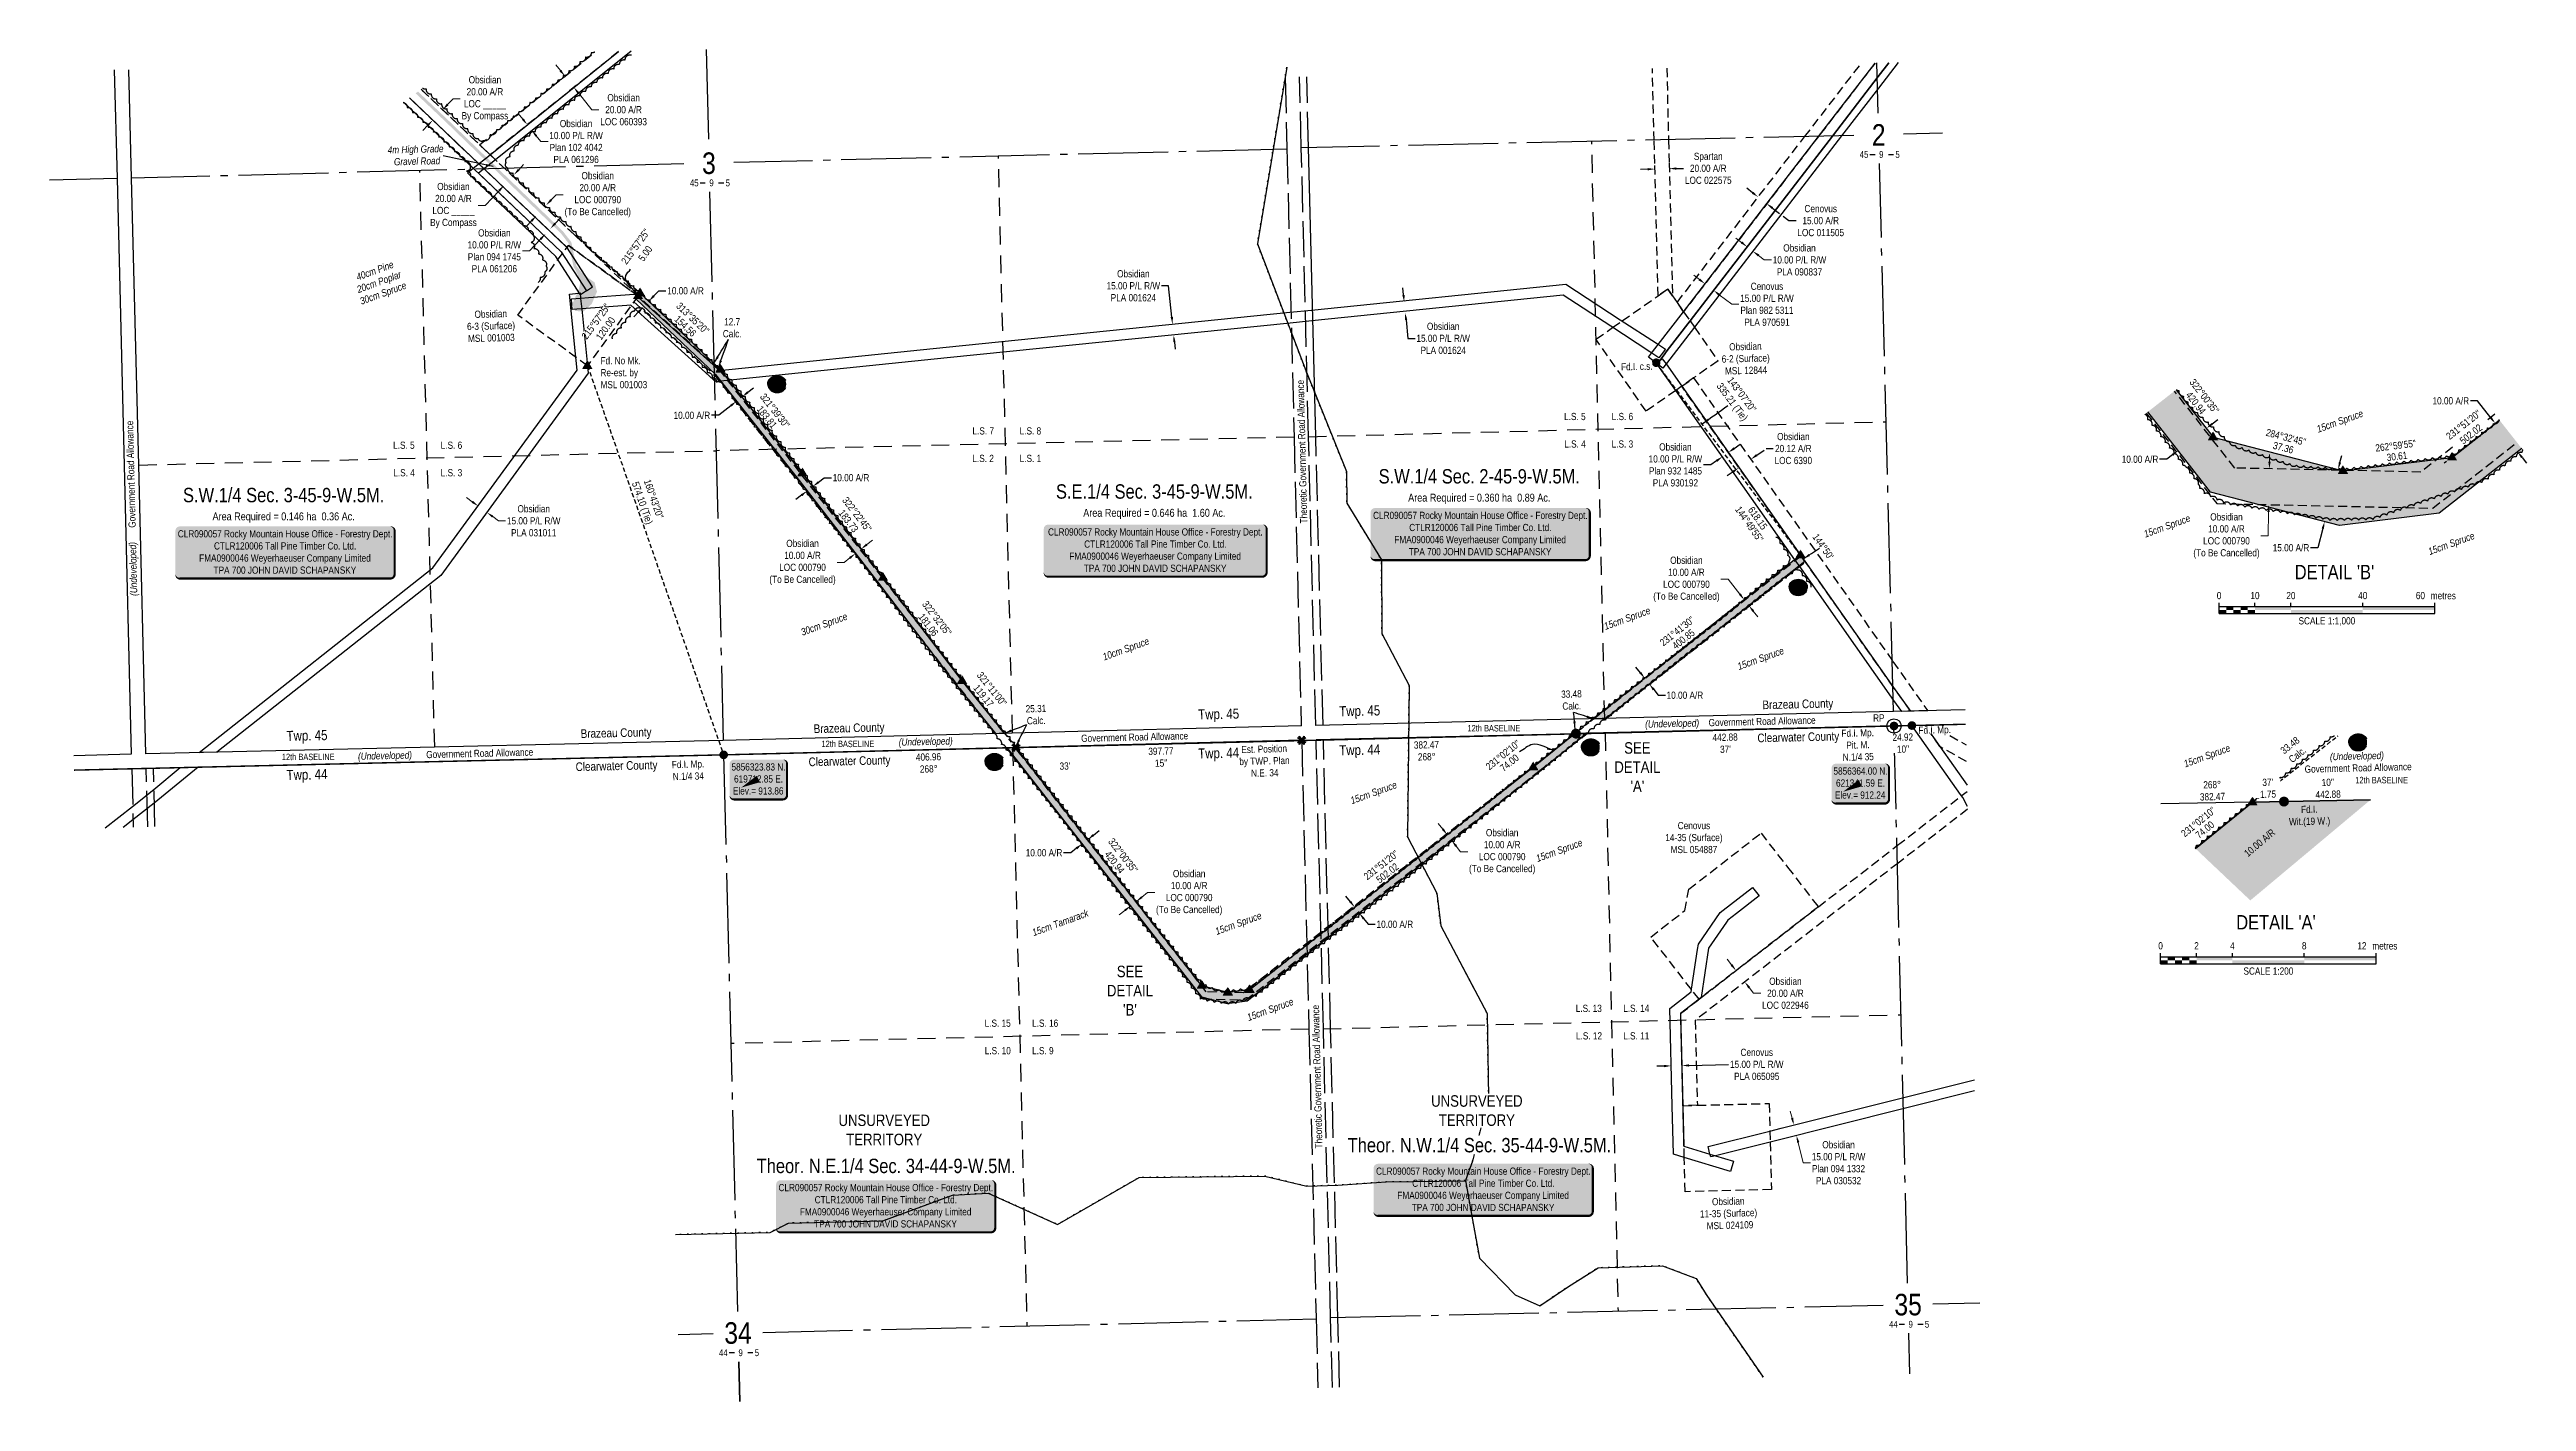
# Model space of a CAD drawing. Extents: x 617631 to 623159, y 5855424 to 5859819.
# Drawn here: x 618775 to 622222, y 5855424 to 5857306 of the extents above; entities that cross this region are included whole.
import ezdxf
from ezdxf.enums import TextEntityAlignment as Align

# ---------------------------------------------------------------- set-up
doc = ezdxf.new("R2010")
doc.units = 0
doc.header["$LTSCALE"] = 5
doc.header["$PDSIZE"] = 0.5
for name, pattern in [('0', [1, 1, 0]), ('BORDER2', [22.225, 6.35, -3.175, 6.35, -3.175, 0, -3.175]), ('foc-ACCESSROAD', [3.75, 2.5, -1.25]), ('foc-LSD', [8, 5, -3]), ('foc-QUARTERLINE', [33, 25, -3, 2, -3]), ('foc-TIELINE', [1.875, 1.25, -0.625]), ('foc-TRAV', [1.875, 1.25, -0.625]), ('foc-UNSURVEYED', [12.5, 10, -2.5]), ('foc-WHEELTRACKS', [2, 0.4, -1.6])]:
    doc.linetypes.add(name, pattern=pattern)
doc.layers.get('Defpoints').update_dxf_attribs({"color": 9})
for name, color, linetype in [('10', 1, 'Continuous'), ('35', 37, 'Continuous'), ('9', 3, 'Continuous'), ('AS-ROADS', 254, 'Continuous'), ('AS-SURFACE IMPACT', 7, 'Continuous'), ('C-AR', 13, 'foc-ACCESSROAD'), ('C-RW', 13, 'Continuous'), ('C-SYMBOL', 7, 'Continuous'), ('C-WS', 13, 'foc-ACCESSROAD'), ('D-TXT', 6, 'Continuous'), ('DETAIL-T', 7, 'Continuous'), ('F-AR', 190, 'foc-ACCESSROAD'), ('F-RW', 190, 'Continuous'), ('F-WS', 190, 'foc-ACCESSROAD'), ('L-33', 7, 'Continuous'), ('L-AREAREQUIRED', 7, 'Continuous'), ('L-BD', 7, 'Continuous'), ('L-MON', 1, 'Continuous'), ('L-QSEC', 8, 'foc-QUARTERLINE'), ('L-ROAD-T', 7, 'Continuous'), ('L-SEC', 7, 'Continuous'), ('L-SECLBL', 7, 'Continuous'), ('L-SECTION-LSD', 7, 'foc-LSD'), ('L-TIE', 7, 'foc-TIELINE'), ('L-TIE-T', 7, 'Continuous'), ('L-UNS-T', 3, 'Continuous'), ('L-USEC', 7, 'foc-UNSURVEYED'), ('P-CROSSINGS', 250, 'Continuous'), ('P-PROPOSED', 10, 'Continuous'), ('P-PROPOSED-H', 21, 'Continuous'), ('P-TRAV', 4, 'foc-TRAV'), ('P-TXT', 4, 'Continuous'), ('T-BUSH', 110, '0'), ('T-BUSH-T', 110, 'Continuous'), ('T-WATER-P3', 160, 'foc-WHEELTRACKS')]:
    doc.layers.add(name, color=color, linetype=linetype)
doc.layers.add('AS-COUNTY', color=7, linetype='BORDER2', lineweight=60, true_color=0xcc33ff)
for name, color, linetype, lineweight in [('C-AR-T', 13, 'Continuous', 9), ('C-RW-T', 13, 'Continuous', 9), ('C-WS-T', 13, 'Continuous', 9), ('F-RW-T', 190, 'Continuous', 9), ('T-TEXT', 48, 'Continuous', 18)]:
    doc.layers.add(name, color=color, linetype=linetype, lineweight=lineweight)
doc.styles.add('100L', font='ARIALN.TTF', dxfattribs={"height": 11})
doc.styles.add('175L', font='ARIALN.TTF', dxfattribs={"height": 20})
doc.styles.add('240', font='ARIALN.TTF', dxfattribs={"height": 30})
doc.styles.add('80', font='ARIALN.TTF', dxfattribs={"height": 10})
doc.styles.add('80CG', font='ARIALN.TTF', dxfattribs={"height": 10})
doc.styles.add('80L', font='ARIALN.TTF', dxfattribs={"height": 10})
doc.styles.add('80LS', font='ARIALNI.TTF', dxfattribs={"height": 10})
doc.styles.add('Crossing', font='ARIALN.TTF', dxfattribs={"height": 10})
doc.styles.add('foc-LtypeFont', font='ARIALN.TTF', dxfattribs={"height": 7.35})
doc.styles.add('SIMPLEX', font='ARIALN.TTF')
doc.linetypes.add('foc-TOPO-flowdirection-NOLINE', pattern='A,0,[">",foc-LtypeFont,S=0.3,R=0,X=0,Y=-0.945],-20,[">",foc-LtypeFont,S=0.3,R=0,X=0,Y=-0.945],0', length=20)
doc.dimstyles.new('Compass 5 000', dxfattribs={"dimscale": 5, "dimtxt": 9, "dimasz": 2, "dimexe": 0.2, "dimexo": 0.0625, "dimgap": 0.5, "dimtad": 0, "dimtih": 1, "dimtoh": 1, "dimzin": 0, "dimdsep": 46, "dimtxsty": '80CG', "dimcen": 0.1, "dimse1": 1, "dimse2": 1, "dimclrd": 256, "dimclrt": 256, "dimaunit": 1, "dimadec": 4, "dimazin": 0, "dimtfac": 0.06, "dimtofl": 0, "dimtmove": 0, "dimatfit": 1, "dimfxl": 0.2, "dimtolj": 1, "dimtzin": 0, "dimlwd": -1, "dimarcsym": 0})

msp = doc.modelspace()

# ---------------------------------------------------------------- texts
at = {"layer": 'C-SYMBOL', "color": 3, "style": '175L'}
for s, p in [('S.W.1/4 Sec. 2-45-9-W.5M.', (620764.42, 5856695.579)), ('S.W.1/4 Sec. 3-45-9-W.5M.', (619100.47, 5856669.479)), ('S.E.1/4 Sec. 3-45-9-W.5M.', (620312.205, 5856674.444)), ('Theor. N.E.1/4 Sec. 34-44-9-W.5M.', (619938.949, 5855735.58))]:
    msp.add_text(s, height=20, dxfattribs=at).set_placement(p, align=Align.BOTTOM_CENTER)
at = {"layer": 'C-WS-T', "char_height": 10, "width": 101.43192, "attachment_point": 5, "rotation": 1.465225, "style": '80CG'}
for s, insert in [('\\A1;Obsidian\\P6-3 (Surface)\\PMSL 001003', (619389.11, 5856920.877)), ('\\A1;Obsidian\\P6-2 (Surface)\\PMSL 12844', (621135.231, 5856875.586)), ('\\A1;Obsidian\\P11-35 (Surface)\\P MSL 024109', (621111.331, 5855685.558))]:
    msp.add_mtext(s, dxfattribs=dict(at, insert=insert))
at = {"layer": 'D-TXT', "color": 3, "char_height": 14, "attachment_point": 1, "rotation": 1.345156, "style": '80L'}
for s, insert in [('Twp. 45', (620373.034, 5856387.015)), ('Twp. 45', (620569.334, 5856391.471)), ('Twp. 45', (619104.286, 5856357.084)), ('Twp. 44', (620373.034, 5856332.62)), ('Twp. 44', (620569.334, 5856337.076)), ('Twp. 44', (619104.286, 5856302.689))]:
    msp.add_mtext_dynamic_manual_height_columns(s, width=101.3954, gutter_width=47.5, heights=[0], dxfattribs=dict(at, insert=insert))
at = {"layer": 'DETAIL-T', "color": 3, "attachment_point": 5, "style": '80CG'}
for s, insert, char_height, width in [("DETAIL 'B'", (621954.587, 5856578.315), 19.9927, 223.77619), ("SEE\\PDETAIL\\P'A'", (620984.445, 5856306.769), 15.9942, 63.61286), ("DETAIL 'A'", (621873.207, 5856090.742), 19.9927, 223.77619), ("SEE\\PDETAIL\\P'B'", (620278.298, 5855995.606), 15.9942, 63.61286)]:
    msp.add_mtext(s, dxfattribs=dict(at, insert=insert, char_height=char_height, width=width))
at = {"layer": 'F-RW', "insert": (621063.198, 5856208.627), "char_height": 10, "width": 101.43192, "attachment_point": 5, "style": '80CG'}
msp.add_mtext('\\A1;Cenovus\\P14-35 (Surface)\\PMSL 054887', dxfattribs=at)
at = {"layer": 'L-33', "color": 200, "linetype": 'Continuous', "true_color": 0xcc33ff, "char_height": 12, "attachment_point": 5, "rotation": 1.390259, "style": '240'}
for s, insert in [('Brazeau County', (621207.826, 5856392.738)), ('Brazeau County', (619563.191, 5856352.661)), ('Brazeau County', (619887.412, 5856359.478)), ('Clearwater County', (621208.452, 5856346.815)), ('Clearwater County', (619563.817, 5856306.738)), ('Clearwater County', (619888.038, 5856313.554))]:
    msp.add_mtext_dynamic_manual_height_columns(s, width=201.24694, gutter_width=45, heights=[0], dxfattribs=dict(at, insert=insert))
at = {"layer": 'L-AREAREQUIRED', "color": 5, "style": '100L'}
for s, p in [('Area Required = 0.360 ha  0.89 Ac.', (620764.42, 5856673.079)), ('Area Required = 0.146 ha  0.36 Ac.', (619100.47, 5856646.979)), ('Area Required = 0.646 ha  1.60 Ac.', (620312.205, 5856651.944))]:
    msp.add_text(s, height=11, dxfattribs=at).set_placement(p, align=Align.BOTTOM_CENTER)
at = {"layer": 'L-BD', "style": '80L'}
for s, height, rotation, p in [("313°35'20''", 9.99634, 316.4088, (619669.944, 5856931.521)), ('154.56', 9.9963, 316.4088, (619659.606, 5856920.661)), ("322°00'35''", 9.99634, 307.9908, (621773.528, 5856822.905)), ('183.81', 9.9963, 308.3414, (619773.107, 5856793.987)), ("321°39'30''", 9.99634, 308.3414, (619784.28, 5856802.823)), ('420.94', 9.9963, 307.9908, (621761.71, 5856813.676)), ("284°32'45''", 9.99634, 345.4541, (621887.141, 5856765.989)), ('37.36', 9.9963, 345.4541, (621883.375, 5856751.475)), ("262°59'55''", 9.99634, 7.0003, (622039.754, 5856754.285)), ('30.61', 9.9963, 7.0003, (622041.582, 5856739.402)), ("322°22'45''", 9.99634, 307.6202, (619898.504, 5856658.554)), ('183.73', 9.9963, 307.6202, (619886.627, 5856649.401)), ("144°49'55''", 9.99634, 305.1687, (621140.301, 5856645.02)), ('618.15', 9.9963, 305.1687, (621151.946, 5856653.225)), ("144°50'", 9.9963, 305.1687, (621243.04, 5856613.815)), ("322°32'05''", 9.99634, 307.464, (620009.649, 5856513.929)), ('181.06', 9.9963, 307.464, (619997.747, 5856504.809)), ("231°41'30''", 9.99634, 38.3086, (621039.742, 5856496.114)), ('400.85', 9.9963, 38.3086, (621048.572, 5856484.937)), ("321°11'00''", 9.99634, 308.8157, (620086.217, 5856415.431)), ('119.17', 9.9963, 308.8157, (620074.534, 5856406.033)), ("231°02'10''", 9.99634, 38.9639, (620797.409, 5856323.779)), ('74.00', 9.9963, 38.9639, (620806.367, 5856312.703)), ("231°02'10''", 9.99634, 38.9639, (621765.234, 5856230.605)), ('74.00', 9.9963, 38.9639, (621774.192, 5856219.529)), ('420.94', 9.9963, 307.9908, (620256.97, 5856174.355)), ("322°00'35''", 9.99634, 307.9908, (620268.788, 5856183.584)), ("231°51'20''", 9.99634, 38.1444, (620627.73, 5856170.465)), ('502.02', 9.9963, 38.1444, (620636.528, 5856159.262))]:
    msp.add_text(s, height=height, rotation=rotation, dxfattribs=at).set_placement(p, align=Align.MIDDLE)
msp.add_text("33'", height=9.9963, rotation=1.413, dxfattribs=at).set_placement((620180.445, 5856303.092))
at = {"layer": 'L-BD', "attachment_point": 2, "style": '80L'}
for s, insert, char_height, width, rotation in [("143°07'20''\\P335.21 (Tie) ", (621133.916, 5856828.352), 9.99634, 61.14858, 306.877851), ("160°43'20'' 574.10 (Tie)", (619620.3, 5856681.626), 9.99634, 92.90941, 289.279855), ('406.96 268°', (619997.759, 5856325.937), 9.99634, 56.98723, 1.413), ("397.77\\P15'' ", (620321.241, 5856334.054), 9.9963, 56.98723, 1.413), ('382.47\\P268°', (620690.796, 5856342.836), 9.9963, 35.26918, 1.413), ("442.88 37'", (621106.469, 5856353.332), 9.9963, 35.26918, 1.413), ('33.48\\PCalc.', (621889.567, 5856341.028), 9.9963, 33.81372, 38.3086), ("10''\\P442.88 ", (621945.28, 5856290.538), 9.9963, 35.26918, 1.413), ('268°\\P382.47', (621784.283, 5856287.293), 9.9963, 35.26918, 1.413)]:
    msp.add_mtext(s, dxfattribs=dict(at, insert=insert, char_height=char_height, width=width, rotation=rotation))
at = {"layer": 'L-MON', "width": 84.88254, "attachment_point": 2, "rotation": 1.413, "style": '80L'}
for s, insert, char_height in [('Fd.I. Mp.\\PPit. M.\\PN.1/4 35', (621290.914, 5856359.265), 9.9963), ('Est. Position\\Pby TWP. Plan\\PN.E. 34', (620464.932, 5856336.974), 9.99634), ('Fd.I. Mp.\\PN.1/4 34', (619663.137, 5856315.7), 9.9963)]:
    msp.add_mtext(s, dxfattribs=dict(at, insert=insert, char_height=char_height))
at = {"layer": 'L-ROAD-T', "style": '80L'}
for s, height, rotation, p in [('Theoretic Government Road Allowance', 10, 91.393974, (620517.748, 5856745.862)), ('Government Road Allowance', 9.99634, 91.390182, (618887.803, 5856714.434)), ('Government Road Allowance', 9.99634, 1.390182, (621158.025, 5856370.39)), ('Government Road Allowance', 9.99634, 1.390182, (619373.384, 5856325.95)), ('Government Road Allowance', 9.99634, 1.390182, (620284.829, 5856348.558)), ('Government Road Allowance', 9.99634, 1.390182, (621987.547, 5856305.678)), ('Theoretic Government Road Allowance', 10, 91.393974, (620538.789, 5855875.771))]:
    msp.add_text(s, height=height, rotation=rotation, dxfattribs=at).set_placement(p, align=Align.MIDDLE_CENTER)
for p in [(620784.774, 5856360.893), (619134.733, 5856320.975), (619885.74, 5856339.086), (622020.232, 5856288.684)]:
    msp.add_text('12th BASELINE', height=9, dxfattribs=at).set_placement(p, align=Align.MIDDLE_CENTER)
at = {"layer": 'L-UNS-T', "color": 3, "insert": (619936.312, 5855801.662), "char_height": 16, "attachment_point": 5, "style": '80L'}
msp.add_mtext_dynamic_manual_height_columns('UNSURVEYED TERRITORY', width=126.41375, gutter_width=47.5, heights=[0], dxfattribs=at)
at = {"layer": 'P-TXT', "insert": (619724.692, 5856918.361), "char_height": 10, "attachment_point": 5, "style": '80CG'}
msp.add_mtext('\\A1;12.7\\PCalc.', dxfattribs=at)
at = {"layer": 'P-TXT', "char_height": 9.9963, "attachment_point": 2, "style": '80L'}
for s, insert, width, rotation in [('33.48\\PCalc.', (620892.584, 5856413.581), 33.81372, 1.381), ('25.31\\PCalc.', (620147.348, 5856393.178), 33.81372, 1.381), ('10.00 A/R', (621847.198, 5856205.277), 77.42238, 39.93596)]:
    msp.add_mtext(s, dxfattribs=dict(at, insert=insert, width=width, rotation=rotation))
at = {"layer": 'T-BUSH-T', "style": '80LS'}
for s, p in [('15cm Spruce', (621962.116, 5856788.388)), ('15cm Spruce', (621721.581, 5856642.41)), ('15cm Spruce', (622117.248, 5856618.092)), ('30cm Spruce', (619852.636, 5856505.815)), ('15cm Spruce', (620970.23, 5856513.901)), ('10cm Spruce', (620272.583, 5856471.311)), ('15cm Spruce', (621155.973, 5856458.008)), ('15cm Spruce', (621777.167, 5856322.511)), ('15cm Spruce', (620617.372, 5856271.299)), ('15cm Spruce', (620875.61, 5856190.78)), ('15cm Spruce', (620429.149, 5856089.226)), ('15cm Spruce', (620473.493, 5855969.4))]:
    msp.add_text(s, height=10, rotation=20, dxfattribs=at).set_placement(p, align=Align.MIDDLE_CENTER)
at = {"layer": 'T-BUSH-T', "char_height": 10, "attachment_point": 2, "rotation": 20, "style": '80LS'}
for s, insert, width in [('40cm Pine\\P20cm Poplar\\P30cm Spruce', (619225.766, 5857002.63), 67.85411), ('15cm Tamarack', (620179.526, 5856094.795), 149.37873)]:
    msp.add_mtext(s, dxfattribs=dict(at, insert=insert, width=width))
at = {"layer": 'T-TEXT', "style": '80LS'}
for rotation, p in [(91.390182, (618890.955, 5856582.565)), (1.390182, (621032.812, 5856367.446)), (1.390182, (619241.515, 5856322.798)), (1.390182, (619994.071, 5856342.384)), (1.390182, (621985.847, 5856322.162))]:
    msp.add_text('(Undeveloped)', height=9.99634, rotation=rotation, dxfattribs=at).set_placement(p, align=Align.MIDDLE_CENTER)
at = {"layer": 'T-TEXT', "insert": (619283.978, 5857171.905), "char_height": 10, "width": 121.60786, "attachment_point": 2, "rotation": 1.486877, "style": '80LS'}
msp.add_mtext('4m High Grade\\P Gravel Road', dxfattribs=at)

# ---------------------------------------------------------------- blocks, each defined once
blk = doc.blocks.new('L-SECLBL')
at = {"layer": '9', "color": 7}
for p, q in [((-5.1, -27.8), (-12.3, -27.8)), ((20.7, -27.8), (13.5, -27.8))]:
    blk.add_line(p, q, dxfattribs=at)
at = {"layer": '10', "color": 2, "style": 'SIMPLEX'}
blk.add_attdef('SEC', text='', height=30, dxfattribs=at).set_placement((0, 0), align=Align.MIDDLE)
at = {"layer": '10', "color": 5, "style": '80L'}
blk.add_attdef('TWP', text='', height=9.5, dxfattribs=at).set_placement((-14.4, -27.4), align=Align.MIDDLE_RIGHT)
blk.add_attdef('RGE', text='', height=9.5, dxfattribs=at).set_placement((3.6, -27.4), align=Align.MIDDLE_CENTER)
blk.add_attdef('MER', text='', height=9.5, dxfattribs=at).set_placement((23.2, -27.4), align=Align.MIDDLE_LEFT)
blk = doc.blocks.new('*D424')
at = {"layer": 'C-RW-T', "transparency": 16777216}
for p, q in [((621199.7, 5855818.2), (621197.3, 5855827.9)), ((621208.3, 5855784.3), (621215.4, 5855756)), ((621215.4, 5855756), (621225.4, 5855756))]:
    blk.add_line(p, q, dxfattribs=at)
for points in [[(621201.4, 5855818.6), (621198.1, 5855817.8), (621202.2, 5855808.5)], [(621209.9, 5855784.7), (621206.7, 5855783.9), (621205.8, 5855794)]]:
    blk.add_solid(points, dxfattribs=at)
at = {"layer": 'Defpoints', "color": 0, "transparency": 16777216}
for p in [(621220.5, 5855813.1), (621205.8, 5855794), (621224.2, 5855798.6)]:
    blk.add_point(p, dxfattribs=at)
at = {"layer": 'C-RW-T', "transparency": 16777216, "insert": (621264.4, 5855756), "char_height": 10, "attachment_point": 5, "style": '80CG'}
blk.add_mtext('\\A1;Obsidian\\P15.00 P/L R/W\\PPlan 094 1332\\PPLA 030532', dxfattribs=at)
blk = doc.blocks.new('*D425')
at = {"layer": 'Defpoints', "color": 0, "transparency": 16777216}
for p in [(621031.5, 5855890.8), (621031.6, 5855887.5), (621046.6, 5855887.9)]:
    blk.add_point(p, dxfattribs=at)
at = {"layer": 'F-RW', "transparency": 16777216}
for p, q in [((621021.5, 5855890.6), (621011.5, 5855890.3)), ((621056.5, 5855891.5), (621111.5, 5855892.9))]:
    blk.add_line(p, q, dxfattribs=at)
for points in [[(621021.5, 5855892.3), (621021.5, 5855888.9), (621031.5, 5855890.8)], [(621056.5, 5855893.2), (621056.5, 5855889.8), (621046.5, 5855891.2)]]:
    blk.add_solid(points, dxfattribs=at)
at = {"layer": 'F-RW', "transparency": 16777216, "insert": (621150.6, 5855892.9), "char_height": 10, "attachment_point": 5, "style": '80CG'}
blk.add_mtext('\\A1;Cenovus\\P15.00 P/L R/W\\PPLA 065095', dxfattribs=at)
blk = doc.blocks.new('*D426')
at = {"layer": 'C-AR-T', "transparency": 16777216}
for p, q in [((621115.6, 5856031.4), (621109.4, 5856039.3)), ((621140.1, 5855999.8), (621146.2, 5855991.9)), ((621146.2, 5855991.9), (621156.2, 5855991.9))]:
    blk.add_line(p, q, dxfattribs=at)
for points in [[(621116.9, 5856032.4), (621114.2, 5856030.3), (621121.7, 5856023.5)], [(621141.4, 5856000.8), (621138.8, 5855998.7), (621133.9, 5856007.7)]]:
    blk.add_solid(points, dxfattribs=at)
at = {"layer": 'Defpoints', "color": 0, "transparency": 16777216}
for p in [(621122, 5856023.7), (621133.9, 5856007.7), (621134.3, 5856007.9)]:
    blk.add_point(p, dxfattribs=at)
at = {"layer": 'C-AR-T', "transparency": 16777216, "insert": (621190.5, 5855991.9), "char_height": 10, "attachment_point": 5, "style": '80CG'}
blk.add_mtext('\\A1;Obsidian\\P20.00 A/R\\PLOC 022946 ', dxfattribs=at)
blk = doc.blocks.new('*D427')
at = {"layer": 'C-AR', "transparency": 16777216}
for p, q in [((621150.5, 5856740.9), (621163.6, 5856750.2)), ((621163.6, 5856750.2), (621173.6, 5856750.2)), ((621117.7, 5856717.9), (621109.5, 5856712.1))]:
    blk.add_line(p, q, dxfattribs=at)
for points in [[(621149.6, 5856742.3), (621151.5, 5856739.6), (621142.3, 5856735.2)], [(621116.7, 5856719.2), (621118.7, 5856716.5), (621125.9, 5856723.6)]]:
    blk.add_solid(points, dxfattribs=at)
at = {"layer": 'Defpoints', "color": 0, "transparency": 16777216}
for p in [(621140, 5856738.5), (621123.5, 5856726.9), (621142.3, 5856735.2)]:
    blk.add_point(p, dxfattribs=at)
at = {"layer": 'C-AR', "transparency": 16777216, "insert": (621201.5, 5856750.2), "char_height": 10, "attachment_point": 5, "style": '80CG'}
blk.add_mtext('\\A1;Obsidian\\P20.12 A/R\\PLOC 6390', dxfattribs=at)
blk = doc.blocks.new('*D428')
at = {"layer": 'C-RW', "transparency": 16777216}
for p, q in [((621119.2, 5856750.4), (621127.4, 5856756.2)), ((621086.5, 5856727.4), (621076.5, 5856727.4)), ((621094.7, 5856733.2), (621086.5, 5856727.4))]:
    blk.add_line(p, q, dxfattribs=at)
for points in [[(621093.8, 5856734.5), (621095.7, 5856731.8), (621102.9, 5856738.9)], [(621118.3, 5856751.8), (621120.2, 5856749.1), (621111.1, 5856744.7)]]:
    blk.add_solid(points, dxfattribs=at)
at = {"layer": 'Defpoints', "color": 0, "transparency": 16777216}
for p in [(621102.9, 5856738.9), (621131.6, 5856698.1), (621139.8, 5856703.8)]:
    blk.add_point(p, dxfattribs=at)
at = {"layer": 'C-RW', "transparency": 16777216, "insert": (621037.4, 5856727.4), "char_height": 10, "attachment_point": 5, "style": '80CG'}
blk.add_mtext('\\A1;Obsidian\\P10.00 P/L R/W\\PPlan 932 1485\\PPLA 930192', dxfattribs=at)
blk = doc.blocks.new('*D429')
at = {"layer": 'C-RW', "transparency": 16777216}
for p, q in [((620658.9, 5856964), (620657.9, 5856974)), ((620662.5, 5856929.2), (620665.1, 5856903.6)), ((620665.1, 5856903.6), (620675.1, 5856903.6))]:
    blk.add_line(p, q, dxfattribs=at)
for points in [[(620660.6, 5856964.2), (620657.3, 5856963.9), (620660, 5856954.1)], [(620664.2, 5856929.4), (620660.8, 5856929), (620661.5, 5856939.2)]]:
    blk.add_solid(points, dxfattribs=at)
at = {"layer": 'Defpoints', "color": 0, "transparency": 16777216}
for p in [(620724.3, 5856960.6), (620725.8, 5856945.7), (620661.5, 5856939.2)]:
    blk.add_point(p, dxfattribs=at)
at = {"layer": 'C-RW', "transparency": 16777216, "insert": (620714.2, 5856903.6), "char_height": 10, "attachment_point": 5, "style": '80CG'}
blk.add_mtext('\\A1;Obsidian\\P15.00 P/L R/W\\PPLA 001624', dxfattribs=at)
blk = doc.blocks.new('*D430')
at = {"layer": 'Defpoints', "color": 0, "transparency": 16777216}
for p in [(621008.8, 5857139.3), (621010.1, 5857089.7), (621030.1, 5857090.3)]:
    blk.add_point(p, dxfattribs=at)
at = {"layer": 'F-AR', "transparency": 16777216}
for p, q in [((620998.8, 5857139), (620988.8, 5857138.8)), ((621038.8, 5857140.1), (621048.8, 5857140.3))]:
    blk.add_line(p, q, dxfattribs=at)
for points in [[(620998.8, 5857140.7), (620998.8, 5857137.4), (621008.8, 5857139.3)], [(621038.8, 5857141.7), (621038.8, 5857138.4), (621028.8, 5857139.8)]]:
    blk.add_solid(points, dxfattribs=at)
at = {"layer": 'F-AR', "transparency": 16777216, "insert": (621083.1, 5857140.3), "char_height": 10, "attachment_point": 5, "style": '80CG'}
blk.add_mtext('\\A1;Spartan\\P20.00 A/R\\PLOC 022575', dxfattribs=at)
blk = doc.blocks.new('*D431')
at = {"layer": 'Defpoints', "color": 0, "transparency": 16777216}
for p in [(621152.6, 5857100.3), (621128.2, 5857068.5), (621140.1, 5857059.4)]:
    blk.add_point(p, dxfattribs=at)
at = {"layer": 'F-AR', "transparency": 16777216}
for p, q in [((621144.7, 5857106.4), (621136.8, 5857112.5)), ((621172.4, 5857085), (621195.3, 5857067.5)), ((621195.3, 5857067.5), (621205.3, 5857067.5))]:
    blk.add_line(p, q, dxfattribs=at)
for points in [[(621145.7, 5857107.7), (621143.7, 5857105.1), (621152.6, 5857100.3)], [(621173.5, 5857086.4), (621171.4, 5857083.7), (621164.5, 5857091.1)]]:
    blk.add_solid(points, dxfattribs=at)
at = {"layer": 'F-AR', "transparency": 16777216, "insert": (621239.6, 5857067.5), "char_height": 10, "attachment_point": 5, "style": '80CG'}
blk.add_mtext('\\A1;Cenovus\\P15.00 A/R\\PLOC 011505', dxfattribs=at)
blk = doc.blocks.new('*D432')
at = {"layer": 'Defpoints', "color": 0, "transparency": 16777216}
for p in [(621096.7, 5857003), (621108.6, 5856993.9), (621090.5, 5856970.4)]:
    blk.add_point(p, dxfattribs=at)
at = {"layer": 'F-RW-T', "transparency": 16777216}
for p, q in [((621070.7, 5856985.6), (621062.8, 5856991.7)), ((621098.5, 5856964.3), (621115.7, 5856951)), ((621115.7, 5856951), (621125.7, 5856951))]:
    blk.add_line(p, q, dxfattribs=at)
for points in [[(621071.7, 5856986.9), (621069.7, 5856984.3), (621078.6, 5856979.5)], [(621099.5, 5856965.6), (621097.5, 5856962.9), (621090.5, 5856970.4)]]:
    blk.add_solid(points, dxfattribs=at)
at = {"layer": 'F-RW-T', "transparency": 16777216, "insert": (621164.8, 5856951), "char_height": 10, "attachment_point": 5, "style": '80CG'}
blk.add_mtext('\\A1;Cenovus\\P15.00 P/L R/W\\PPlan 982 5311\\PPLA 970591', dxfattribs=at)
blk = doc.blocks.new('*D433')
at = {"layer": 'C-RW-T', "transparency": 16777216}
for p, q in [((621129.4, 5857037.2), (621121.4, 5857043.3)), ((621153.1, 5857018.9), (621161.1, 5857012.8)), ((621161.1, 5857012.8), (621171.1, 5857012.8))]:
    blk.add_line(p, q, dxfattribs=at)
for points in [[(621130.4, 5857038.5), (621128.3, 5857035.9), (621137.3, 5857031.1)], [(621154.2, 5857020.2), (621152.1, 5857017.6), (621145.2, 5857025)]]:
    blk.add_solid(points, dxfattribs=at)
at = {"layer": 'Defpoints', "color": 0, "transparency": 16777216}
for p in [(621132.9, 5857025.4), (621140.8, 5857019.3), (621145.2, 5857025)]:
    blk.add_point(p, dxfattribs=at)
at = {"layer": 'C-RW-T', "transparency": 16777216, "insert": (621210.1, 5857012.8), "char_height": 10, "attachment_point": 5, "style": '80CG'}
blk.add_mtext('\\A1;Obsidian\\P10.00 P/L R/W\\PPLA 090837', dxfattribs=at)
blk = doc.blocks.new('*D434')
at = {"layer": 'C-RW-T', "transparency": 16777216}
for p, q in [((619363, 5856676.1), (619355, 5856682)), ((619391.4, 5856655.5), (619399.4, 5856649.6)), ((619399.4, 5856649.6), (619409.4, 5856649.6))]:
    blk.add_line(p, q, dxfattribs=at)
for points in [[(619364, 5856677.5), (619362.1, 5856674.8), (619371.1, 5856670.2)], [(619392.3, 5856656.9), (619390.4, 5856654.2), (619383.3, 5856661.4)]]:
    blk.add_solid(points, dxfattribs=at)
at = {"layer": 'Defpoints', "color": 0, "transparency": 16777216}
for p in [(619371.1, 5856670.2), (619333.5, 5856618.5), (619345.6, 5856609.6)]:
    blk.add_point(p, dxfattribs=at)
at = {"layer": 'C-RW-T', "transparency": 16777216, "insert": (619448.5, 5856649.6), "char_height": 10, "attachment_point": 5, "style": '80CG'}
blk.add_mtext('\\A1;Obsidian\\P15.00 P/L R/W\\PPLA 031011', dxfattribs=at)
blk = doc.blocks.new('*D435')
at = {"layer": 'C-RW-T', "transparency": 16777216}
for p, q in [((619433.3, 5857208.9), (619427, 5857216.7)), ((619452.1, 5857185.4), (619458.4, 5857177.6)), ((619458.4, 5857177.6), (619468.4, 5857177.6))]:
    blk.add_line(p, q, dxfattribs=at)
for points in [[(619434.6, 5857209.9), (619432, 5857207.8), (619439.5, 5857201.1)], [(619453.4, 5857186.4), (619450.8, 5857184.3), (619445.9, 5857193.2)]]:
    blk.add_solid(points, dxfattribs=at)
at = {"layer": 'Defpoints', "color": 0, "transparency": 16777216}
for p in [(619470.4, 5857225.8), (619445.9, 5857193.2), (619476.7, 5857217.9)]:
    blk.add_point(p, dxfattribs=at)
at = {"layer": 'C-RW-T', "transparency": 16777216, "insert": (619507.5, 5857177.6), "char_height": 10, "attachment_point": 5, "style": '80CG'}
blk.add_mtext('\\A1;Obsidian\\P10.00 P/L R/W\\PPlan 102 4042\\PPLA 061296', dxfattribs=at)
blk = doc.blocks.new('*D436')
at = {"layer": 'C-RW-T', "transparency": 16777216}
for p, q in [((619485.6, 5857276.5), (619479.3, 5857284.3)), ((619510.6, 5857245.3), (619529.3, 5857221.9)), ((619529.3, 5857221.9), (619539.3, 5857221.9))]:
    blk.add_line(p, q, dxfattribs=at)
for points in [[(619486.9, 5857277.5), (619484.3, 5857275.4), (619491.8, 5857268.7)], [(619511.9, 5857246.3), (619509.3, 5857244.2), (619504.3, 5857253.1)]]:
    blk.add_solid(points, dxfattribs=at)
at = {"layer": 'Defpoints', "color": 0, "transparency": 16777216}
for p in [(619491.7, 5857268.5), (619491.8, 5857268.7), (619504.2, 5857252.9)]:
    blk.add_point(p, dxfattribs=at)
at = {"layer": 'C-RW-T', "transparency": 16777216, "insert": (619573.6, 5857221.9), "char_height": 10, "attachment_point": 5, "style": '80CG'}
blk.add_mtext('\\A1;Obsidian\\P20.00 A/R\\PLOC 060393', dxfattribs=at)
blk = doc.blocks.new('STRIA')
blk.add_hatch(color=255).paths.add_polyline_path([(-0.04, 1.52), (-1.47, -0.87), (1.39, -0.87)])
blk = doc.blocks.new('STRIAA')
blk.add_blockref('STRIA', (0, 0))
blk = doc.blocks.new('STRIB')
at = {"color": 1}
blk.add_solid([(-1.12, -0.67), (-0.04, 1.13), (1.04, -0.67)], dxfattribs=at)
blk = doc.blocks.new('STRIBB')
blk.add_blockref('STRIB', (0, 0))
blk = doc.blocks.new('STRICC')
for name in ['STRIAA', 'STRIBB']:
    blk.add_blockref(name, (0, 0))
blk = doc.blocks.new('fdspike')
blk.add_blockref('STRICC', (0, 0))
blk = doc.blocks.new('TRIA')
blk.add_hatch(color=255).paths.add_polyline_path([(-0.04, 1.52), (-1.47, -0.87), (1.39, -0.87)])
blk = doc.blocks.new('TRIAA')
blk.add_blockref('TRIA', (0, 0))
blk = doc.blocks.new('TRIB')
at = {"color": 1}
blk.add_lwpolyline([(-1.12, -0.67), (-0.04, 1.13), (1.04, -0.67)], close=True, dxfattribs=at)
blk = doc.blocks.new('TRIBB')
blk.add_blockref('TRIB', (0, 0))
blk = doc.blocks.new('TRICC')
for name in ['TRIAA', 'TRIBB']:
    blk.add_blockref(name, (0, 0))
blk = doc.blocks.new('plspike')
blk.add_blockref('TRICC', (0, 0))
blk = doc.blocks.new('fdia')
at = {"color": 255, "const_width": 1}
blk.add_lwpolyline([(-0.5, 0, 1), (0.5, 0, 1)], format="xyb", close=True, dxfattribs=at)
blk = doc.blocks.new('Fdiaa')
blk.add_blockref('fdia', (0, 0))
blk = doc.blocks.new('fdib')
at = {"color": 1, "const_width": 1.6}
blk.add_lwpolyline([(-0.4, 0, 1), (0.4, 0, 1)], format="xyb", close=True, dxfattribs=at)
at = {"color": 1}
blk.add_circle((0, 0), 0.8, dxfattribs=at)
blk = doc.blocks.new('Fdibb')
blk.add_blockref('fdib', (0, 0))
blk = doc.blocks.new('fdicc')
for name in ['Fdibb', 'Fdiaa']:
    blk.add_blockref(name, (0, 0))
blk = doc.blocks.new('FDI')
blk.add_blockref('fdicc', (0, 0))
blk = doc.blocks.new('*U454')
at = {"color": 0}
for p, q in [((-150, 0), (-150, 15)), ((-150, 10), (150.2, 10)), ((-150, 0), (150.2, 0)), ((-100, 10), (-100, 15)), ((-50, 10), (-50, 15)), ((50, 10), (50, 15)), ((150.2, 0), (150.2, 15))]:
    blk.add_line(p, q, dxfattribs=at)
for points in [[(-150, 5), (-140, 5), (-150, 0), (-140, 0)], [(-140, 10), (-130, 10), (-140, 5), (-130, 5)], [(-130, 5), (-120, 5), (-130, 0), (-120, 0)], [(-120, 10), (-110, 10), (-120, 5), (-110, 5)], [(-110, 5), (-100, 5), (-110, 0), (-100, 0)], [(-100, 10), (-50, 10), (-100, 5), (-50, 5)], [(-50, 5), (50, 5), (-50, 0), (50, 0)], [(50, 10), (150.2, 10), (50, 5), (150.2, 5)]]:
    blk.add_solid(points, dxfattribs=at)
at = {"color": 0, "style": '80'}
blk.add_text('metres', height=10, dxfattribs=at).set_placement((162.2, 20), align=Align.CENTER)
at = {"color": 0, "char_height": 10, "style": '80'}
for s, insert, attachment_point in [('0', (-150, 30.2), 2), ('2', (-100, 30.2), 2), ('4', (-50, 30.2), 2), ('8', (50, 30.2), 2), ('12', (136.7, 30.2), 3), ('SCALE 1:200', (0.1, -5), 2)]:
    blk.add_mtext(s, dxfattribs=dict(at, insert=insert, attachment_point=attachment_point))
blk = doc.blocks.new('*D455')
at = {"layer": 'Defpoints', "color": 0, "transparency": 16777216}
for p in [(622172.8, 5856780.7), (622203.7, 5856741.3), (622209.4, 5856745.8)]:
    blk.add_point(p, dxfattribs=at)
at = {"layer": 'P-TXT', "transparency": 16777216}
for p, q in [((622153.8, 5856816.6), (622143.8, 5856816.6)), ((622172.3, 5856793), (622153.8, 5856816.6)), ((622215.6, 5856737.9), (622221.8, 5856730))]:
    blk.add_line(p, q, dxfattribs=at)
for points in [[(622173.6, 5856794), (622171, 5856792), (622178.5, 5856785.1)], [(622216.9, 5856738.9), (622214.3, 5856736.9), (622209.4, 5856745.8)]]:
    blk.add_solid(points, dxfattribs=at)
at = {"layer": 'P-TXT', "transparency": 16777216, "insert": (622116.5, 5856816.6), "char_height": 10, "attachment_point": 5, "style": '80CG'}
blk.add_mtext('\\A1;10.00 A/R', dxfattribs=at)
blk = doc.blocks.new('*D456')
at = {"layer": 'Defpoints', "color": 0, "transparency": 16777216}
for p in [(621779, 5856774.9), (621737.1, 5856747.6), (621739.7, 5856744.2)]:
    blk.add_point(p, dxfattribs=at)
at = {"layer": 'P-TXT', "transparency": 16777216}
for p, q in [((621784.3, 5856784.4), (621792.2, 5856790.6)), ((621729.2, 5856741.4), (621721.3, 5856735.3)), ((621721.3, 5856735.3), (621711.3, 5856735.3))]:
    blk.add_line(p, q, dxfattribs=at)
for points in [[(621783.3, 5856785.8), (621785.3, 5856783.1), (621776.4, 5856778.3)], [(621728.2, 5856742.7), (621730.2, 5856740.1), (621737.1, 5856747.6)]]:
    blk.add_solid(points, dxfattribs=at)
at = {"layer": 'P-TXT', "transparency": 16777216, "insert": (621684, 5856735.3), "char_height": 10, "attachment_point": 5, "style": '80CG'}
blk.add_mtext('\\A1;10.00 A/R', dxfattribs=at)
blk = doc.blocks.new('*U457')
at = {"color": 0}
for p, q in [((-150, 0), (-150, 15)), ((-150, 10), (150.2, 10)), ((-150, 0), (150.2, 0)), ((-100, 10), (-100, 15)), ((-50, 10), (-50, 15)), ((50, 10), (50, 15)), ((150.2, 0), (150.2, 15))]:
    blk.add_line(p, q, dxfattribs=at)
for points in [[(-150, 5), (-140, 5), (-150, 0), (-140, 0)], [(-140, 10), (-130, 10), (-140, 5), (-130, 5)], [(-130, 5), (-120, 5), (-130, 0), (-120, 0)], [(-120, 10), (-110, 10), (-120, 5), (-110, 5)], [(-110, 5), (-100, 5), (-110, 0), (-100, 0)], [(-100, 10), (-50, 10), (-100, 5), (-50, 5)], [(-50, 5), (50, 5), (-50, 0), (50, 0)], [(50, 10), (150.2, 10), (50, 5), (150.2, 5)]]:
    blk.add_solid(points, dxfattribs=at)
at = {"color": 0, "style": '80'}
blk.add_text('metres', height=10, dxfattribs=at).set_placement((162.2, 20), align=Align.CENTER)
at = {"color": 0, "char_height": 10, "style": '80'}
for s, insert, attachment_point in [('0', (-150, 30.2), 2), ('10', (-100, 30.2), 2), ('20', (-50, 30.2), 2), ('40', (50, 30.2), 2), ('60', (136.7, 30.2), 3), ('SCALE 1:1,000', (0.1, -5), 2)]:
    blk.add_mtext(s, dxfattribs=dict(at, insert=insert, attachment_point=attachment_point))
blk = doc.blocks.new('TEMP')
h = blk.add_hatch(color=255)
h.dxf.hatch_style = 1
h.paths.add_polyline_path([(0, 0.25), (-0.67, 1.15), (-0.67, 0.67), (-1.15, 0.67), (-0.25, 0), (-1.15, -0.67), (-0.67, -0.67), (-0.67, -1.15), (0, -0.25), (0.67, -1.15), (0.67, -0.67), (1.15, -0.67), (0.25, 0), (1.15, 0.67), (0.67, 0.67), (0.67, 1.15)])
h.paths.add_polyline_path([(0.57, 0.85), (0.57, 0.57), (0.85, 0.57), (0.08, 0), (0.85, -0.57), (0.57, -0.57), (0.57, -0.85), (0, -0.08), (-0.57, -0.85), (-0.57, -0.57), (-0.85, -0.57), (-0.08, 0), (-0.85, 0.57), (-0.57, 0.57), (-0.57, 0.85), (0, 0.08)], flags=16)
h = blk.add_hatch(color=1)
h.dxf.hatch_style = 1
h.paths.add_polyline_path([(0, 0.08), (-0.57, 0.85), (-0.57, 0.57), (-0.85, 0.57), (-0.08, 0), (-0.85, -0.57), (-0.57, -0.57), (-0.57, -0.85), (0, -0.08), (0.57, -0.85), (0.57, -0.57), (0.85, -0.57), (0.08, 0), (0.85, 0.57), (0.57, 0.57), (0.57, 0.85)])
at = {"color": 1}
for p, q in [((-0.08, 0), (0.08, 0)), ((0, 0.08), (0, -0.08))]:
    blk.add_line(p, q, dxfattribs=at)
at = {"color": 255, "flags": 128}
blk.add_lwpolyline([(-0.25, 0), (-1.15, 0.67), (-0.67, 0.67), (-0.67, 1.15), (0, 0.25), (0.67, 1.15), (0.67, 0.67), (1.15, 0.67), (0.25, 0), (1.15, -0.67), (0.67, -0.67), (0.67, -1.15), (0, -0.25), (-0.67, -1.15), (-0.67, -0.67), (-1.15, -0.67)], close=True, dxfattribs=at)
at = {"color": 1, "flags": 128}
blk.add_lwpolyline([(-0.08, 0), (-0.85, 0.57), (-0.57, 0.57), (-0.57, 0.85), (0, 0.08), (0.57, 0.85), (0.57, 0.57), (0.85, 0.57), (0.08, 0), (0.85, -0.57), (0.57, -0.57), (0.57, -0.85), (0, -0.08), (-0.57, -0.85), (-0.57, -0.57), (-0.85, -0.57)], close=True, dxfattribs=at)
blk = doc.blocks.new('WITFA')
blk.add_hatch(color=255).paths.add_polyline_path([(1.4, 0, 1), (-1.4, 0, 1)])
blk = doc.blocks.new('WITFAA')
blk.add_blockref('WITFA', (0, 0))
blk = doc.blocks.new('WITFB')
at = {"color": 1, "const_width": 1.44}
blk.add_lwpolyline([(-0.36, 0, 1), (0.36, 0, 1)], format="xyb", close=True, dxfattribs=at)
at = {"color": 1}
blk.add_circle((0, 0), 1.2, dxfattribs=at)
blk = doc.blocks.new('WITFBB')
blk.add_blockref('WITFB', (0, 0))
blk = doc.blocks.new('WITFCC')
for name in ['WITFAA', 'WITFBB']:
    blk.add_blockref(name, (0, 0))
blk = doc.blocks.new('WITF')
blk.add_blockref('WITFCC', (0, 0))
blk = doc.blocks.new('*D467')
at = {"layer": 'C-AR-T', "transparency": 16777216}
for p, q in [((620294.9, 5856125.8), (620302.7, 5856132)), ((620302.7, 5856132), (620312.7, 5856132)), ((620271.3, 5856107.3), (620263.4, 5856101.1))]:
    blk.add_line(p, q, dxfattribs=at)
for points in [[(620293.9, 5856127.1), (620295.9, 5856124.5), (620287, 5856119.6)], [(620270.3, 5856108.6), (620272.3, 5856106), (620279.2, 5856113.5)]]:
    blk.add_solid(points, dxfattribs=at)
at = {"layer": 'Defpoints', "color": 0, "transparency": 16777216}
for p in [(620286.7, 5856120.1), (620287, 5856119.6), (620278.8, 5856113.9)]:
    blk.add_point(p, dxfattribs=at)
at = {"layer": 'C-AR-T', "transparency": 16777216, "insert": (620360.7, 5856132), "char_height": 10, "attachment_point": 5, "style": '80CG'}
blk.add_mtext('\\A1;Obsidian\\P10.00 A/R \\PLOC 000790\\P(To Be Cancelled)', dxfattribs=at)
blk = doc.blocks.new('*D468')
at = {"layer": 'C-AR-T', "transparency": 16777216}
for p, q in [((620713.6, 5856220.4), (620707.4, 5856228.3)), ((620732.1, 5856196.8), (620738.3, 5856189)), ((620738.3, 5856189), (620748.3, 5856189))]:
    blk.add_line(p, q, dxfattribs=at)
for points in [[(620714.9, 5856221.5), (620712.3, 5856219.4), (620719.8, 5856212.6)], [(620733.5, 5856197.9), (620730.8, 5856195.8), (620726, 5856204.7)]]:
    blk.add_solid(points, dxfattribs=at)
at = {"layer": 'Defpoints', "color": 0, "transparency": 16777216}
for p in [(620720.3, 5856213), (620726, 5856204.7), (620726.4, 5856205.1)]:
    blk.add_point(p, dxfattribs=at)
at = {"layer": 'C-AR-T', "transparency": 16777216, "insert": (620796.3, 5856189), "char_height": 10, "attachment_point": 5, "style": '80CG'}
blk.add_mtext('\\A1;Obsidian\\P10.00 A/R \\PLOC 000790\\P(To Be Cancelled)', dxfattribs=at)
blk = doc.blocks.new('*D469')
at = {"layer": 'C-AR-T', "transparency": 16777216}
for p, q in [((621110.6, 5856568.2), (621100.6, 5856568.2)), ((621127.1, 5856547.5), (621110.6, 5856568.2)), ((621145.7, 5856524), (621151.9, 5856516.1))]:
    blk.add_line(p, q, dxfattribs=at)
for points in [[(621128.4, 5856548.5), (621125.7, 5856546.5), (621133.3, 5856539.6)], [(621147, 5856525), (621144.4, 5856522.9), (621139.5, 5856531.8)]]:
    blk.add_solid(points, dxfattribs=at)
at = {"layer": 'Defpoints', "color": 0, "transparency": 16777216}
for p in [(621129, 5856536.3), (621133.3, 5856539.6), (621135.2, 5856528.4)]:
    blk.add_point(p, dxfattribs=at)
at = {"layer": 'C-AR-T', "transparency": 16777216, "insert": (621052.7, 5856568.2), "char_height": 10, "attachment_point": 5, "style": '80CG'}
blk.add_mtext('\\A1;Obsidian\\P10.00 A/R \\PLOC 000790\\P(To Be Cancelled)', dxfattribs=at)
blk = doc.blocks.new('*D470')
at = {"layer": 'C-AR-T', "transparency": 16777216}
for p, q in [((619912, 5856616.5), (619919.8, 5856622.7)), ((619880.6, 5856591.7), (619870.6, 5856591.7)), ((619888.4, 5856597.9), (619880.6, 5856591.7))]:
    blk.add_line(p, q, dxfattribs=at)
for points in [[(619887.4, 5856599.2), (619889.4, 5856596.6), (619896.3, 5856604.1)], [(619910.9, 5856617.8), (619913, 5856615.2), (619904.1, 5856610.3)]]:
    blk.add_solid(points, dxfattribs=at)
at = {"layer": 'Defpoints', "color": 0, "transparency": 16777216}
for p in [(619896.3, 5856604.1), (619896.3, 5856604.1), (619904.1, 5856610.3)]:
    blk.add_point(p, dxfattribs=at)
at = {"layer": 'C-AR-T', "transparency": 16777216, "insert": (619822.6, 5856591.7), "char_height": 10, "attachment_point": 5, "style": '80CG'}
blk.add_mtext('\\A1;Obsidian\\P10.00 A/R \\PLOC 000790\\P(To Be Cancelled)', dxfattribs=at)
blk = doc.blocks.new('*D471')
at = {"layer": 'C-AR-T', "transparency": 16777216}
for p, q in [((621864.2, 5856732.1), (621864.3, 5856742.1)), ((621862.9, 5856662.1), (621862.2, 5856628.6)), ((621862.2, 5856628.6), (621852.2, 5856628.6))]:
    blk.add_line(p, q, dxfattribs=at)
for points in [[(621862.5, 5856732.1), (621865.8, 5856732.1), (621864, 5856722.1)], [(621861.2, 5856662.1), (621864.5, 5856662.1), (621863, 5856672.1)]]:
    blk.add_solid(points, dxfattribs=at)
at = {"layer": 'Defpoints', "color": 0, "transparency": 16777216}
for p in [(621846.4, 5856722.4), (621845.4, 5856672.4), (621863, 5856672.1)]:
    blk.add_point(p, dxfattribs=at)
at = {"layer": 'C-AR-T', "transparency": 16777216, "insert": (621804.3, 5856628.6), "char_height": 10, "attachment_point": 5, "style": '80CG'}
blk.add_mtext('\\A1;Obsidian\\P10.00 A/R \\PLOC 000790\\P(To Be Cancelled)', dxfattribs=at)
blk = doc.blocks.new('*U498')
h = blk.add_hatch(color=255)
edge = h.paths.add_edge_path()
edge.add_line((-146.5, -37), (146.5, -37))
edge.add_arc((146.5, -31), 6, 270, 360)
edge.add_line((152.5, -31), (152.5, 29.5))
edge.add_arc((146.5, 29.5), 6, 0, 90)
edge.add_line((146.5, 35.5), (-146.5, 35.5))
edge.add_arc((-146.5, 29.5), 6, 90, 180)
edge.add_line((-152.5, 29.5), (-152.5, -31))
edge.add_arc((-146.5, -31), 6, 180, 270)
at = {"color": 44, "flags": 128}
blk.add_lwpolyline([(-146.5, -37, 3, 3, 0), (146.5, -37, 3, 3, 0.414214), (152.5, -31, 3, 3, 0), (152.5, 29.5, 3, 0, 0.414214), (146.5, 35.5, 0, 0, 0), (-146.5, 35.5, 0, 0, 0.414214), (-152.5, 29.5, 0, 0, 0), (-152.5, -31, 0, 3, 0.414214)], format="xyseb", close=True, dxfattribs=at)
at = {"color": 44, "style": '80'}
blk.add_attdef('ENTER_TEXT_001', (-36, -5), '', height=10, dxfattribs=at)
blk = doc.blocks.new('*D476')
at = {"layer": 'C-AR-T', "transparency": 16777216}
for p, q in [((619472.8, 5857096.3), (619479.6, 5857103.6)), ((619479.6, 5857103.6), (619489.6, 5857103.6)), ((619445.5, 5857067), (619438.6, 5857059.7))]:
    blk.add_line(p, q, dxfattribs=at)
for points in [[(619471.5, 5857097.4), (619474, 5857095.1), (619465.9, 5857089)], [(619444.2, 5857068.2), (619446.7, 5857065.9), (619452.3, 5857074.4)]]:
    blk.add_solid(points, dxfattribs=at)
at = {"layer": 'Defpoints', "color": 0, "transparency": 16777216}
for p in [(619465.1, 5857089.8), (619465.9, 5857089), (619451.4, 5857075.1)]:
    blk.add_point(p, dxfattribs=at)
at = {"layer": 'C-AR-T', "transparency": 16777216, "insert": (619537.6, 5857103.6), "char_height": 10, "attachment_point": 5, "style": '80CG'}
blk.add_mtext('\\A1;Obsidian\\P20.00 A/R \\PLOC 000790\\P(To Be Cancelled)', dxfattribs=at)
blk = doc.blocks.new('*D477')
at = {"layer": 'C-AR-T', "transparency": 16777216}
for p, q in [((619427.6, 5857138.4), (619434.4, 5857145.7)), ((619381.1, 5857088.5), (619371.1, 5857088.5)), ((619400.4, 5857109.2), (619381.1, 5857088.5))]:
    blk.add_line(p, q, dxfattribs=at)
for points in [[(619426.4, 5857139.5), (619428.8, 5857137.3), (619420.8, 5857131.1)], [(619399.1, 5857110.3), (619401.6, 5857108.1), (619407.2, 5857116.5)]]:
    blk.add_solid(points, dxfattribs=at)
at = {"layer": 'Defpoints', "color": 0, "transparency": 16777216}
for p in [(619407.2, 5857116.5), (619437, 5857088.8), (619450.5, 5857103.3)]:
    blk.add_point(p, dxfattribs=at)
at = {"layer": 'C-AR-T', "transparency": 16777216, "insert": (619336.8, 5857088.5), "char_height": 10, "attachment_point": 5, "style": '80CG'}
blk.add_mtext('\\A1;Obsidian\\P20.00 A/R \\PLOC _____\\PBy Compass', dxfattribs=at)
blk = doc.blocks.new('*D478')
at = {"layer": 'Defpoints', "color": 0, "transparency": 16777216}
for p in [(621942.6, 5856725.6), (621959.7, 5856721.1), (621923.7, 5856653)]:
    blk.add_point(p, dxfattribs=at)
at = {"layer": 'P-TXT', "transparency": 16777216}
for p, q in [((621962.2, 5856730.8), (621964.7, 5856740.5)), ((621938.4, 5856638.9), (621931.4, 5856612.1)), ((621931.4, 5856612.1), (621921.4, 5856612.1))]:
    blk.add_line(p, q, dxfattribs=at)
for points in [[(621960.6, 5856731.2), (621963.8, 5856730.4), (621959.7, 5856721.1)], [(621936.8, 5856639.3), (621940, 5856638.5), (621940.9, 5856648.6)]]:
    blk.add_solid(points, dxfattribs=at)
at = {"layer": 'P-TXT', "transparency": 16777216, "insert": (621894.1, 5856612.1), "char_height": 10, "attachment_point": 5, "style": '80CG'}
blk.add_mtext('\\A1;15.00 A/R', dxfattribs=at)
blk = doc.blocks.new('xing2')
h = blk.add_hatch(color=50)
h.dxf.hatch_style = 1
edge = h.paths.add_edge_path()
edge.add_ellipse((0, 0), major_axis=(-12.5, 0), ratio=0.816297, start_angle=0, end_angle=360)
h = blk.add_hatch(color=250)
h.dxf.hatch_style = 1
edge = h.paths.add_edge_path()
edge.add_ellipse((0, -2), major_axis=(-12.5, 0), ratio=0.816297, start_angle=0, end_angle=180)
edge.add_line((12.5, -2), (12.5, 0))
edge.add_ellipse((0, 0), major_axis=(-12.5, 0), ratio=0.816297, start_angle=0, end_angle=180, ccw=False)
edge.add_line((-12.5, 0), (-12.5, -2))
at = {"color": 250}
blk.add_ellipse((0, 0), major_axis=(-12.5, 0), ratio=0.816297, dxfattribs=at)
blk.add_ellipse((0, -2), major_axis=(-12.5, 0), ratio=0.816297, start_param=0, end_param=3.141593, dxfattribs=at)
at = {"color": 250, "style": 'Crossing'}
blk.add_attdef('CROSSING', text='', height=9, dxfattribs=at).set_placement((0.1, 0), align=Align.MIDDLE_CENTER)
at = {"color": 250, "style": 'Crossing', "flags": 1}
for tag, p in [('DESCRIPTION', (0.1, -25.8)), ('OWNER', (0.1, -12.5)), ('LOCATION', (0.1, -39.3)), ('DWG_REF', (0.1, -52.8))]:
    blk.add_attdef(tag, text='', height=9, dxfattribs=at).set_placement(p, align=Align.MIDDLE_CENTER)
blk = doc.blocks.new('*D481')
at = {"layer": 'C-RW', "transparency": 16777216}
for p, q in [((620332.1, 5856976.8), (620322.1, 5856976.8)), ((620336.5, 5856933.3), (620332.1, 5856976.8)), ((620340.1, 5856898.5), (620341.1, 5856888.5))]:
    blk.add_line(p, q, dxfattribs=at)
for points in [[(620338.2, 5856933.5), (620334.9, 5856933.1), (620337.5, 5856923.4)], [(620341.7, 5856898.6), (620338.4, 5856898.3), (620339.1, 5856908.4)]]:
    blk.add_solid(points, dxfattribs=at)
at = {"layer": 'Defpoints', "color": 0, "transparency": 16777216}
for p in [(620337.5, 5856923.4), (620038.3, 5856892.9), (620039.8, 5856877.9)]:
    blk.add_point(p, dxfattribs=at)
at = {"layer": 'C-RW', "transparency": 16777216, "insert": (620283, 5856976.8), "char_height": 10, "attachment_point": 5, "style": '80CG'}
blk.add_mtext('\\A1;Obsidian\\P15.00 P/L R/W\\PPLA 001624', dxfattribs=at)
blk = doc.blocks.new('*U485')
at = {"layer": '35', "color": 3}
blk.add_circle((0, 0), 10, dxfattribs=at)
at = {"layer": '35', "color": 3, "style": '80'}
blk.add_attdef('RP_001', (-29.1, 6.2), '', height=10, dxfattribs=at)
blk = doc.blocks.new('*U486')
h = blk.add_hatch(color=255)
edge = h.paths.add_edge_path()
edge.add_line((-146.5, -37), (146.5, -37))
edge.add_arc((146.5, -31), 6, 270, 360)
edge.add_line((152.5, -31), (152.5, 29.5))
edge.add_arc((146.5, 29.5), 6, 0, 90)
edge.add_line((146.5, 35.5), (-146.5, 35.5))
edge.add_arc((-146.5, 29.5), 6, 90, 180)
edge.add_line((-152.5, 29.5), (-152.5, -31))
edge.add_arc((-146.5, -31), 6, 180, 270)
at = {"color": 44, "flags": 128}
blk.add_lwpolyline([(-146.5, -37, 3, 3, 0), (146.5, -37, 3, 3, 0.414214), (152.5, -31, 3, 3, 0), (152.5, 29.5, 3, 0, 0.414214), (146.5, 35.5, 0, 0, 0), (-146.5, 35.5, 0, 0, 0.414214), (-152.5, 29.5, 0, 0, 0), (-152.5, -31, 0, 3, 0.414214)], format="xyseb", close=True, dxfattribs=at)
at = {"color": 44, "style": '80'}
blk.add_attdef('ENTER_TEXT_001', (-36, -5), '', height=10, dxfattribs=at)
blk = doc.blocks.new('*U497')
h = blk.add_hatch(color=255)
edge = h.paths.add_edge_path()
edge.add_line((-149, -37), (149, -37))
edge.add_arc((149, -31), 6, 270, 360)
edge.add_line((155, -31), (155, 29.5))
edge.add_arc((149, 29.5), 6, 0, 90)
edge.add_line((149, 35.5), (-149, 35.5))
edge.add_arc((-149, 29.5), 6, 90, 180)
edge.add_line((-155, 29.5), (-155, -31))
edge.add_arc((-149, -31), 6, 180, 270)
at = {"color": 44, "flags": 128}
blk.add_lwpolyline([(-149, -37, 3, 3, 0), (149, -37, 3, 3, 0.414214), (155, -31, 3, 3, 0), (155, 29.5, 3, 0, 0.414214), (149, 35.5, 0, 0, 0), (-149, 35.5, 0, 0, 0.414214), (-155, 29.5, 0, 0, 0), (-155, -31, 0, 3, 0.414214)], format="xyseb", close=True, dxfattribs=at)
at = {"color": 44, "style": '80'}
blk.add_attdef('ENTER_TEXT_001', (-36, -5), '', height=10, dxfattribs=at)
blk = doc.blocks.new('*U489')
h = blk.add_hatch(color=254)
edge = h.paths.add_edge_path()
edge.add_line((-34, -28.5), (34, -28.5))
edge.add_arc((34, -22.5), 6, 270, 360)
edge.add_line((40, -22.5), (40, 21))
edge.add_arc((34, 21), 6, 0, 90)
edge.add_line((34, 27), (-34, 27))
edge.add_arc((-34, 21), 6, 90, 180)
edge.add_line((-40, 21), (-40, -22.5))
edge.add_arc((-34, -22.5), 6, 180, 270)
at = {"color": 1, "flags": 128}
blk.add_lwpolyline([(-34, -28.5, 3, 3, 0), (34, -28.5, 3, 3, 0.414214), (40, -22.5, 3, 3, 0), (40, 21, 3, 0, 0.414214), (34, 27, 0, 0, 0), (-34, 27, 0, 0, 0.414214), (-40, 21, 0, 0, 0), (-40, -22.5, 0, 3, 0.414214)], format="xyseb", close=True, dxfattribs=at)
blk.add_lwpolyline([(-23.9, -12.1, 0, 10, 0), (0, 0, 5, 5, 0)], format="xyseb", dxfattribs=at)
at = {"color": 1, "style": '80'}
blk.add_attdef('ENTER_TEXT_001', (-36, -5), '', height=10, dxfattribs=at)
blk = doc.blocks.new('*D491')
at = {"layer": 'Defpoints', "color": 0, "transparency": 16777216}
for p in [(620992.4, 5856428.5), (620998.6, 5856420.6), (621001, 5856422.5)]:
    blk.add_point(p, dxfattribs=at)
at = {"layer": 'P-TXT', "transparency": 16777216}
for p, q in [((620988.6, 5856438.2), (620982.4, 5856446)), ((621007.2, 5856414.6), (621013.4, 5856406.8)), ((621013.4, 5856406.8), (621023.4, 5856406.8))]:
    blk.add_line(p, q, dxfattribs=at)
for points in [[(620989.9, 5856439.2), (620987.3, 5856437.1), (620994.8, 5856430.3)], [(621008.5, 5856415.7), (621005.9, 5856413.6), (621001, 5856422.5)]]:
    blk.add_solid(points, dxfattribs=at)
at = {"layer": 'P-TXT', "transparency": 16777216, "insert": (621050.6, 5856406.8), "char_height": 10, "attachment_point": 5, "style": '80CG'}
blk.add_mtext('\\A1;10.00 A/R', dxfattribs=at)
blk = doc.blocks.new('*D492')
at = {"layer": 'Defpoints', "color": 0, "transparency": 16777216}
for p in [(620589.9, 5856110.6), (620596.1, 5856102.7), (620597.3, 5856103.7)]:
    blk.add_point(p, dxfattribs=at)
at = {"layer": 'P-TXT', "transparency": 16777216}
for p, q in [((620585, 5856119.4), (620578.8, 5856127.3)), ((620603.5, 5856095.8), (620609.7, 5856087.9)), ((620609.7, 5856087.9), (620619.7, 5856087.9))]:
    blk.add_line(p, q, dxfattribs=at)
for points in [[(620586.3, 5856120.4), (620583.6, 5856118.4), (620591.1, 5856111.5)], [(620604.8, 5856096.8), (620602.2, 5856094.8), (620597.3, 5856103.7)]]:
    blk.add_solid(points, dxfattribs=at)
at = {"layer": 'P-TXT', "transparency": 16777216, "insert": (620646.9, 5856087.9), "char_height": 10, "attachment_point": 5, "style": '80CG'}
blk.add_mtext('\\A1;10.00 A/R', dxfattribs=at)
blk = doc.blocks.new('*D493')
at = {"layer": 'Defpoints', "color": 0, "transparency": 16777216}
for p in [(620211.7, 5856199.8), (620211.7, 5856199.8), (620219.6, 5856206)]:
    blk.add_point(p, dxfattribs=at)
at = {"layer": 'P-TXT', "transparency": 16777216}
for p, q in [((620195.9, 5856187.5), (620185.9, 5856187.5)), ((620203.8, 5856193.7), (620195.9, 5856187.5)), ((620227.5, 5856212.1), (620235.3, 5856218.3))]:
    blk.add_line(p, q, dxfattribs=at)
for points in [[(620202.8, 5856195), (620204.9, 5856192.4), (620211.7, 5856199.8)], [(620226.4, 5856213.4), (620228.5, 5856210.8), (620219.6, 5856206)]]:
    blk.add_solid(points, dxfattribs=at)
at = {"layer": 'P-TXT', "transparency": 16777216, "insert": (620158.7, 5856187.5), "char_height": 10, "attachment_point": 5, "style": '80CG'}
blk.add_mtext('\\A1;10.00 A/R', dxfattribs=at)
blk = doc.blocks.new('*D494')
at = {"layer": 'Defpoints', "color": 0, "transparency": 16777216}
for p in [(619831.3, 5856688.5), (619837, 5856697.4), (619839.2, 5856694.6)]:
    blk.add_point(p, dxfattribs=at)
at = {"layer": 'P-TXT', "transparency": 16777216}
for p, q in [((619844.9, 5856703.5), (619852.8, 5856709.6)), ((619852.8, 5856709.6), (619862.8, 5856709.6)), ((619821.2, 5856685.2), (619813.2, 5856679.1))]:
    blk.add_line(p, q, dxfattribs=at)
for points in [[(619843.9, 5856704.8), (619845.9, 5856702.2), (619837, 5856697.4)], [(619820.1, 5856686.5), (619822.2, 5856683.9), (619829.1, 5856691.3)]]:
    blk.add_solid(points, dxfattribs=at)
at = {"layer": 'P-TXT', "transparency": 16777216, "insert": (619890.1, 5856709.6), "char_height": 10, "attachment_point": 5, "style": '80CG'}
blk.add_mtext('\\A1;10.00 A/R', dxfattribs=at)
blk = doc.blocks.new('*D495')
at = {"layer": 'Defpoints', "color": 0, "transparency": 16777216}
for p in [(619730.7, 5856816.1), (619734.3, 5856811.7), (619742.1, 5856817.9)]:
    blk.add_point(p, dxfattribs=at)
at = {"layer": 'P-TXT', "transparency": 16777216}
for p, q in [((619722.9, 5856809.9), (619705.9, 5856796.5)), ((619746.4, 5856828.5), (619754.3, 5856834.7)), ((619705.9, 5856796.5), (619695.9, 5856796.5))]:
    blk.add_line(p, q, dxfattribs=at)
for points in [[(619721.9, 5856811.2), (619723.9, 5856808.6), (619730.7, 5856816.1)], [(619745.4, 5856829.9), (619747.4, 5856827.2), (619738.6, 5856822.3)]]:
    blk.add_solid(points, dxfattribs=at)
at = {"layer": 'P-TXT', "transparency": 16777216, "insert": (619668.6, 5856796.5), "char_height": 10, "attachment_point": 5, "style": '80CG'}
blk.add_mtext('\\A1;10.00 A/R', dxfattribs=at)
blk = doc.blocks.new('*D496')
at = {"layer": 'Defpoints', "color": 0, "transparency": 16777216}
for p in [(619603.4, 5856946.6), (619608.7, 5856955.3), (619610.3, 5856953.8)]:
    blk.add_point(p, dxfattribs=at)
at = {"layer": 'P-TXT', "transparency": 16777216}
for p, q in [((619615.6, 5856962.6), (619622.5, 5856969.8)), ((619622.5, 5856969.8), (619632.5, 5856969.8)), ((619594.9, 5856940.8), (619588, 5856933.6))]:
    blk.add_line(p, q, dxfattribs=at)
for points in [[(619593.7, 5856942), (619596.1, 5856939.7), (619601.8, 5856948.1)], [(619614.4, 5856963.7), (619616.8, 5856961.4), (619608.7, 5856955.3)]]:
    blk.add_solid(points, dxfattribs=at)
at = {"layer": 'P-TXT', "transparency": 16777216, "insert": (619659.8, 5856969.8), "char_height": 10, "attachment_point": 5, "style": '80CG'}
blk.add_mtext('\\A1;10.00 A/R', dxfattribs=at)
blk = doc.blocks.new('*D499')
at = {"layer": 'C-AR-T', "transparency": 16777216}
for p, q in [((619328.7, 5857229.2), (619336.3, 5857237.1)), ((619336.3, 5857237.1), (619346.3, 5857237.1)), ((619301.1, 5857200.2), (619294.3, 5857192.9))]:
    blk.add_line(p, q, dxfattribs=at)
for points in [[(619327.5, 5857230.3), (619329.9, 5857228), (619321.8, 5857221.9)], [(619299.9, 5857201.3), (619302.3, 5857199), (619308, 5857207.4)]]:
    blk.add_solid(points, dxfattribs=at)
at = {"layer": 'Defpoints', "color": 0, "transparency": 16777216}
for p in [(619321.8, 5857221.9), (619354.5, 5857190.8), (619340.7, 5857176.3)]:
    blk.add_point(p, dxfattribs=at)
at = {"layer": 'C-AR-T', "transparency": 16777216, "insert": (619380.6, 5857237.1), "char_height": 10, "attachment_point": 5, "style": '80CG'}
blk.add_mtext('\\A1;Obsidian\\P20.00 A/R \\PLOC _____\\PBy Compass', dxfattribs=at)
blk = doc.blocks.new('*D500')
at = {"layer": 'C-AR-T', "transparency": 16777216}
for p, q in [((619478.5, 5857063.7), (619485.3, 5857071)), ((619442.8, 5857025.4), (619432.8, 5857025.4)), ((619458, 5857041.8), (619442.8, 5857025.4))]:
    blk.add_line(p, q, dxfattribs=at)
for points in [[(619456.8, 5857042.9), (619459.3, 5857040.6), (619464.9, 5857049.1)], [(619477.3, 5857064.9), (619479.7, 5857062.6), (619471.7, 5857056.4)]]:
    blk.add_solid(points, dxfattribs=at)
at = {"layer": 'Defpoints', "color": 0, "transparency": 16777216}
for p in [(619464.9, 5857049.1), (619475.1, 5857039.6), (619481.9, 5857046.9)]:
    blk.add_point(p, dxfattribs=at)
at = {"layer": 'C-AR-T', "transparency": 16777216, "insert": (619393.7, 5857025.4), "char_height": 10, "attachment_point": 5, "style": '80CG'}
blk.add_mtext('\\A1;Obsidian\\P10.00 P/L R/W\\PPlan 094 1745 \\PPLA 061206', dxfattribs=at)

# ---------------------------------------------------------------- dimensions: what is measured, and where the dimension line sits
at = {"layer": 'C-AR'}
dim = msp.add_linear_dim(base=(621142.347, 5856735.195), p1=(621123.547, 5856726.935), p2=(621140.01, 5856738.517), angle=35.126343, text='Obsidian\\P20.12 A/R\\PLOC 6390', dimstyle='Compass 5 000', dxfattribs=at)
dim.commit()
dim.dimension.update_dxf_attribs({"geometry": '*D427', "text_midpoint": (621201.539, 5856750.16), "dimtype": 161})
at = {"layer": 'C-AR-T'}
for base, p1, p2, angle, text, picture, middle in [((619321.801, 5857221.909), (619340.745, 5857176.33), (619354.516, 5857190.823), 46.463382, 'Obsidian\\P20.00 A/R \\PLOC _____\\PBy Compass', '*D499', (619380.578, 5857237.119)), ((619407.176, 5857116.504), (619450.549, 5857103.341), (619436.952, 5857088.753), 227.015126, 'Obsidian\\P20.00 A/R \\PLOC _____\\PBy Compass', '*D477', (619336.789, 5857088.541)), ((619464.855, 5857049.096), (619481.891, 5857046.869), (619475.084, 5857039.564), 227.021204, 'Obsidian\\P10.00 P/L R/W\\PPlan 094 1745 \\PPLA 061206', '*D500', (619393.68, 5857025.391)), ((621863.046, 5856672.081), (621846.355, 5856722.429), (621845.433, 5856672.406), 268.943465, 'Obsidian\\P10.00 A/R \\PLOC 000790\\P(To Be Cancelled)', '*D471', (621804.277, 5856628.612)), ((621133.261, 5856539.649), (621135.21, 5856528.432), (621129.002, 5856536.28), 128.348911, 'Obsidian\\P10.00 A/R \\PLOC 000790\\P(To Be Cancelled)', '*D469', (621052.681, 5856568.231))]:
    dim = msp.add_linear_dim(base=base, p1=p1, p2=p2, angle=angle, text=text, dimstyle='Compass 5 000', dxfattribs=at)
    dim.commit()
    dim.dimension.update_dxf_attribs({"geometry": picture, "text_midpoint": middle, "dimtype": 161})
for p1, p2, distance, text, picture, middle in [((619904.113, 5856610.335), (619896.255, 5856604.14), 0.009, 'Obsidian\\P10.00 A/R \\PLOC 000790\\P(To Be Cancelled)', '*D470', (619822.588, 5856591.75)), ((620720.265, 5856212.957), (620726.446, 5856205.089), -0.615, 'Obsidian\\P10.00 A/R \\PLOC 000790\\P(To Be Cancelled)', '*D468', (620796.286, 5856188.982)), ((620278.789, 5856113.922), (620286.652, 5856120.108), -0.599, 'Obsidian\\P10.00 A/R \\PLOC 000790\\P(To Be Cancelled)', '*D467', (620360.708, 5856132.004)), ((621122.004, 5856023.695), (621134.256, 5856007.897), -0.391, 'Obsidian\\P20.00 A/R\\PLOC 022946 ', '*D426', (621190.505, 5855991.853))]:
    dim = msp.add_aligned_dim(p1=p1, p2=p2, distance=distance, text=text, dimstyle='Compass 5 000', dxfattribs=at)
    dim.commit()
    dim.dimension.update_dxf_attribs({"geometry": picture, "text_midpoint": middle})
at = {"layer": 'C-RW'}
for base, p1, p2, angle, text, picture, middle in [((620337.532, 5856923.355), (620039.773, 5856877.943), (620038.252, 5856892.875), 95.81518, 'Obsidian\\P15.00 P/L R/W\\PPLA 001624', '*D481', (620283.007, 5856976.766)), ((620661.484, 5856939.167), (620724.285, 5856960.649), (620725.806, 5856945.718), 275.815192, 'Obsidian\\P15.00 P/L R/W\\PPLA 001624', '*D429', (620714.192, 5856903.597)), ((621102.891, 5856738.924), (621139.801, 5856703.831), (621131.625, 5856698.08), 215.126443, 'Obsidian\\P10.00 P/L R/W\\PPlan 932 1485\\PPLA 930192', '*D428', (621037.448, 5856727.416))]:
    dim = msp.add_linear_dim(base=base, p1=p1, p2=p2, angle=angle, text=text, dimstyle='Compass 5 000', dxfattribs=at)
    dim.commit()
    dim.dimension.update_dxf_attribs({"geometry": picture, "text_midpoint": middle, "dimtype": 161})
at = {"layer": 'C-RW-T'}
for base, p1, p2, angle, text, picture, middle in [((619491.834, 5857268.67), (619504.174, 5857252.915), (619491.659, 5857268.53), 128.71019, 'Obsidian\\P20.00 A/R\\PLOC 060393', '*D436', (619573.599, 5857221.924)), ((619445.863, 5857193.19), (619470.364, 5857225.819), (619476.692, 5857217.935), 308.75221, 'Obsidian\\P10.00 P/L R/W\\PPlan 102 4042\\PPLA 061296', '*D435', (619507.468, 5857177.593)), ((621145.211, 5857024.987), (621132.891, 5857025.385), (621140.821, 5857019.282), 322.41952, 'Obsidian\\P10.00 P/L R/W\\PPLA 090837', '*D433', (621210.147, 5857012.789)), ((621205.836, 5855793.959), (621220.5, 5855813.105), (621224.153, 5855798.559), 284.098428, 'Obsidian\\P15.00 P/L R/W\\PPlan 094 1332\\PPLA 030532', '*D424', (621264.445, 5855756.04))]:
    dim = msp.add_linear_dim(base=base, p1=p1, p2=p2, angle=angle, text=text, dimstyle='Compass 5 000', dxfattribs=at)
    dim.commit()
    dim.dimension.update_dxf_attribs({"geometry": picture, "text_midpoint": middle, "dimtype": 161})
at = {"layer": 'F-AR'}
for base, p1, p2, angle, text, picture, middle in [((621008.803, 5857139.296), (621030.105, 5857090.27), (621010.1, 5857089.746), 181.500008, 'Spartan\\P20.00 A/R\\PLOC 022575', '*D430', (621083.135, 5857140.343)), ((621152.627, 5857100.286), (621140.095, 5857059.384), (621128.2, 5857068.536), 142.426733, 'Cenovus\\P15.00 A/R\\PLOC 011505', '*D431', (621239.593, 5857067.487))]:
    dim = msp.add_linear_dim(base=base, p1=p1, p2=p2, angle=angle, text=text, dimstyle='Compass 5 000', dxfattribs=at)
    dim.commit()
    dim.dimension.update_dxf_attribs({"geometry": picture, "text_midpoint": middle, "dimtype": 161})
at = {"layer": 'F-RW'}
dim = msp.add_linear_dim(base=(621031.492, 5855890.849), p1=(621046.582, 5855887.869), p2=(621031.578, 5855887.487), angle=181.458401, text='Cenovus\\P15.00 P/L R/W\\PPLA 065095', dimstyle='Compass 5 000', dxfattribs=at)
dim.commit()
dim.dimension.update_dxf_attribs({"geometry": '*D425', "text_midpoint": (621150.586, 5855892.886), "dimtype": 161})
at = {"layer": 'F-RW-T'}
dim = msp.add_linear_dim(base=(621090.546, 5856970.359), p1=(621096.732, 5857003.02), p2=(621108.633, 5856993.862), angle=322.419529, text='Cenovus\\P15.00 P/L R/W\\PPlan 982 5311\\PPLA 970591', dimstyle='Compass 5 000', dxfattribs=at)
dim.commit()
dim.dimension.update_dxf_attribs({"geometry": '*D432', "text_midpoint": (621164.789, 5856950.999), "dimtype": 161})
at = {"layer": 'P-TXT'}
for base, p1, p2, angle, text, picture, middle in [((619730.732, 5856816.141), (619742.092, 5856817.892), (619734.251, 5856811.691), 218.341418, '10.00 A/R', '*D495', (619668.592, 5856796.48)), ((621959.707, 5856721.109), (621923.743, 5856653.025), (621942.564, 5856725.558), 75.454051, '15.00 A/R', '*D478', (621894.149, 5856612.134))]:
    dim = msp.add_linear_dim(base=base, p1=p1, p2=p2, angle=angle, text=text, dimstyle='Compass 5 000', dxfattribs=at)
    dim.commit()
    dim.dimension.update_dxf_attribs({"geometry": picture, "text_midpoint": middle, "dimtype": 161})
for p1, p2, distance, picture, middle in [((621779.038, 5856774.925), (621739.701, 5856744.2), -4.269, '*D456', (621684.03, 5856735.253)), ((619831.268, 5856688.48), (619839.186, 5856694.582), 3.575, '*D494', (619890.127, 5856709.623)), ((620992.395, 5856428.454), (620998.591, 5856420.611), 3.029, '*D491', (621050.648, 5856406.794)), ((620219.589, 5856205.976), (620211.711, 5856199.823), -0.004, '*D493', (620158.665, 5856187.515)), ((620589.914, 5856110.578), (620596.088, 5856102.716), 1.55, '*D492', (620646.942, 5856087.945))]:
    dim = msp.add_aligned_dim(p1=p1, p2=p2, distance=distance, text='10.00 A/R', dimstyle='Compass 5 000', dxfattribs=at)
    dim.commit()
    dim.dimension.update_dxf_attribs({"geometry": picture, "text_midpoint": middle})

# ---------------------------------------------------------------- hatches: boundary and pattern name
at = {"layer": 'AS-ROADS'}
h = msp.add_hatch(color=256, dxfattribs=at)
h.dxf.hatch_style = 1
h.paths.add_polyline_path([(619287.444, 5857247.132), (619284.19, 5857244.704), (619325.79, 5857205.288), (619410.394, 5857123.214), (619486.098, 5857050.112), (619497.166, 5857035.752), (619501.016, 5857017.22), (619503.981, 5857002.995), (619507.5, 5856996.987), (619513.608, 5856982.363), (619511.063, 5856971.148), (619501.839, 5856950.896), (619506.139, 5856941.611), (619517.868, 5856941.201), (619529.187, 5856951.455), (619536.545, 5856968.534), (619533.161, 5856981.624), (619517.794, 5856992.182), (619507.701, 5857004.751), (619504.932, 5857018.034), (619500.896, 5857037.466), (619489.088, 5857052.786), (619413.176, 5857126.088), (619328.558, 5857208.176)])
at = {"layer": 'P-PROPOSED-H'}
h = msp.add_hatch(color=256, dxfattribs=at)
h.dxf.hatch_style = 1
h.paths.add_polyline_path([(620103.668, 5856353.805), (620044.858, 5856426.905), (619934.766, 5856570.56), (619822.652, 5856716.037), (619708.666, 5856860.154), (619596.755, 5856966.682), (619590.833, 5856958.518), (619701.263, 5856853.4), (619814.773, 5856709.885), (619926.84, 5856564.469), (620036.995, 5856420.731), (620091.093, 5856353.487)])
h = msp.add_hatch(color=256, dxfattribs=at)
h.dxf.hatch_style = 1
h.paths.add_polyline_path([(621734.341, 5856832.154), (621695.002, 5856801.426), (621746.543, 5856735.44), (621782.203, 5856689.71), (621961.553, 5856643.225), (622100.393, 5856660.185), (622149.388, 5856698.61), (622215.228, 5856750.331), (622184.314, 5856789.694), (622118.453, 5856737.97), (621966.603, 5856719.32), (621785.833, 5856766.225)])
h = msp.add_hatch(color=256, dxfattribs=at)
h.dxf.hatch_style = 1
h.paths.add_polyline_path([(620923.511, 5856374.036), (620940.144, 5856374.437), (621217.438, 5856593.498), (621211.672, 5856601.682)])
h = msp.add_hatch(color=256, dxfattribs=at)
h.dxf.hatch_style = 1
h.paths.add_polyline_path([(620119.529, 5856334.089), (620106.955, 5856333.772), (620111.696, 5856327.879), (620377.801, 5855987.166), (620413.685, 5855977.855), (620441.442, 5855981.265), (620845.958, 5856298.952), (620903.488, 5856345.479), (620913.88, 5856353.689), (620897.247, 5856353.288), (620839.728, 5856306.77), (620445.059, 5855996.816), (620414.689, 5855993.086), (620378.535, 5856002.467)])
h = msp.add_hatch(color=256, dxfattribs=at)
h.dxf.hatch_style = 1
h.paths.add_polyline_path([(621761.052, 5856193.469), (621837.487, 5856121.152), (622004.593, 5856261.053), (621840.628, 5856257.825)])

# ---------------------------------------------------------------- linework, layer by layer
for p, q in [((620516.523, 5856364.225), (619712.344, 5856343.928)), ((620516.797, 5856364.231), (620516.546, 5856364.225)), ((620896.762, 5856373.392), (620536.895, 5856364.716)), ((621341.105, 5856384.104), (620896.762, 5856373.392)), ((619712.344, 5856343.928), (618908.582, 5856325.067)), ((620119.529, 5856334.089), (619712.851, 5856323.825)), ((620517.031, 5856344.122), (620119.529, 5856334.089)), ((620517.3, 5856344.128), (620517.031, 5856344.122)), ((620897.247, 5856353.288), (620537.398, 5856344.613)), ((619712.851, 5856323.825), (618909.267, 5856304.964))]:
    msp.add_line(p, q)
at = {"layer": 'AS-COUNTY', "const_width": 2, "flags": 128}
msp.add_lwpolyline([(621441.1, 5856366.415), (621341.59, 5856364), (620537.409, 5856344.164), (620517.311, 5856343.668), (619712.851, 5856323.825), (618808.849, 5856302.532)], dxfattribs=at)
at = {"layer": 'C-AR'}
for points in [[(619566.661, 5857302.842), (619387.81, 5857159.254), (619372.964, 5857173.093), (619533.674, 5857302.064)], [(619275.552, 5857238.259), (619494.667, 5857030.241), (619496.72, 5857033.072), (619496.72, 5857033.071), (619593.82, 5856962.636), (619596.755, 5856966.682), (619506.509, 5857046.566), (619291.812, 5857250.39)], [(619291.82, 5857250.396), (619506.426, 5857046.482), (619593.82, 5856962.636), (619496.72, 5857033.071), (619494.589, 5857030.133), (619492.619, 5857032.022), (619275.561, 5857238.266)], [(622177.937, 5856798.101), (622074.771, 5856717.567), (621815.78, 5856723.141), (621731.993, 5856830.318)], [(621692.616, 5856799.535), (621791.004, 5856673.681), (622091.494, 5856667.214), (622208.693, 5856758.703)], [(622184.314, 5856789.694), (622107.477, 5856729.718)], [(621442.399, 5856314.449), (621405.53, 5856335.254), (621384.527, 5856365.043), (621408.742, 5856365.629), (621419.369, 5856350.556), (621441.813, 5856337.891)], [(621444.056, 5856248.169), (621347.218, 5856173.064), (621064.873, 5855954.086), (621067.903, 5855835.939), (621047.917, 5855835.426), (621044.651, 5855963.703), (621070.269, 5855983.571), (621070.638, 5855983.858), (621073.245, 5855985.879), (621236.302, 5856112.341), (621346.598, 5856197.886), (621435.272, 5856266.661), (621443.436, 5856272.992)]]:
    msp.add_lwpolyline(points, dxfattribs=at)
for points in [[(621340.168, 5856453.998), (621388.52, 5856385.265), (621364.659, 5856384.676), (621341.087, 5856417.709), (621217.432, 5856593.482), (621211.666, 5856601.678), (621046.153, 5856836.948), (621062.66, 5856848.466), (621340.168, 5856453.998)], [(620940.893, 5856374.455), (621218.191, 5856592.43), (621212.425, 5856600.613), (620924.206, 5856374.053)]]:
    msp.add_lwpolyline(points, close=True, dxfattribs=at)
at = {"layer": 'C-RW'}
for points in [[(621347.403, 5857287.724), (621319.966, 5857252.071), (621268.652, 5857185.391), (621063.847, 5856919.259), (621034.038, 5856880.527), (621024.857, 5856868.597), (621024.351, 5856867.938), (621019.866, 5856862.111), (621011.936, 5856868.213), (621016.927, 5856874.699), (621020.276, 5856879.05), (621026.108, 5856886.629), (621057.843, 5856927.865), (621255.784, 5857185.077), (621319.564, 5857267.955), (621334.538, 5857287.411)], [(619494.54, 5857030.434), (619372.045, 5857146.653), (619275.578, 5857238.279)], [(621443.958, 5856252.083), (621437.261, 5856264.221), (621434.305, 5856268.415), (621366.49, 5856364.607), (621384.527, 5856365.043), (621405.53, 5856335.254), (621443.216, 5856281.798)], [(618852.257, 5856222.285), (618890.01, 5856252.09), (618919.606, 5856275.455), (618956.655, 5856306.116), (618981.642, 5856306.72), (618920.069, 5856256.7), (618890.474, 5856233.334), (618877.247, 5856222.892)], [(621453.853, 5855856.248), (621355.75, 5855831.61), (621169.201, 5855784.758), (621093.307, 5855765.699), (621086.491, 5855763.988), (621085.456, 5855768.11), (621082.797, 5855778.699), (621168.804, 5855800.15), (621184.761, 5855804.13), (621355.366, 5855846.976), (621453.469, 5855871.611)]]:
    msp.add_lwpolyline(points, dxfattribs=at)
for points in [[(619319.234, 5856573.443), (619007.685, 5856327.473), (618982.692, 5856326.866), (619308.315, 5856583.944), (619508.892, 5856859.482), (619507.07, 5856877.307), (619498.073, 5856965.35), (619510.761, 5856966.647), (619511.3, 5856966.702), (619513.004, 5856966.876), (619513.162, 5856965.325), (619513.582, 5856961.22), (619513.796, 5856959.134), (619515.322, 5856944.196), (619523.361, 5856865.534), (619524.408, 5856855.294), (619319.234, 5856573.443)], [(619589.066, 5856965.123), (619671.408, 5856890.876), (619698.16, 5856866.755), (619706.647, 5856859.102), (620022.436, 5856891.264), (620500.783, 5856939.981), (620530.88, 5856943.046), (620884.961, 5856979.108), (620960.641, 5856929.626), (621011.002, 5856896.698), (621023.592, 5856888.467), (621017.759, 5856880.888), (621014.411, 5856876.537), (621001.823, 5856884.767), (620947.374, 5856920.368), (620881.196, 5856963.638), (620531.256, 5856927.999), (620501.159, 5856924.933), (620023.956, 5856876.333), (619708.228, 5856844.177), (619701.541, 5856843.496), (619698.674, 5856846.081), (619682.45, 5856860.71), (619583.766, 5856949.693), (619577.934, 5856949.272), (619514.956, 5856944.727), (619502.046, 5856943.795), (619500.966, 5856958.765), (619513.429, 5856959.665), (619514.065, 5856959.711), (619524.585, 5856960.469), (619588.158, 5856965.058), (619589.066, 5856965.123)], [(621341.087, 5856417.709), (621364.659, 5856384.676), (621352.635, 5856384.394), (621341.543, 5856399.69), (621209.58, 5856587.27), (621203.814, 5856595.466), (621037.956, 5856831.227), (621010.58, 5856869.727), (621019.084, 5856874.92), (621024.351, 5856867.938), (621046.153, 5856836.948), (621211.666, 5856601.678), (621217.432, 5856593.482), (621341.087, 5856417.709)]]:
    msp.add_lwpolyline(points, close=True, dxfattribs=at)
at = {"layer": 'C-WS'}
for points in [[(619593.838, 5856962.639), (619523.361, 5856865.534), (619426.267, 5856935.968), (619496.694, 5857033.072)], [(621037.956, 5856831.227), (620996.639, 5856802.397), (620926.83, 5856902.44), (620949.89, 5856918.53), (620963.158, 5856927.788), (621013.423, 5856962.862), (621026.873, 5856972.247), (621033.442, 5856962.833), (621039.832, 5856953.676), (621048.839, 5856940.769), (621057.843, 5856927.865), (621063.847, 5856919.259), (621096.681, 5856872.205), (621062.66, 5856848.466), (621046.153, 5856836.948), (621037.956, 5856831.227)], [(621170.908, 5855718.646), (621050.949, 5855715.578), (621049.739, 5855763.397), (621049.339, 5855779.2), (621047.917, 5855835.426), (621067.903, 5855835.939), (621167.813, 5855838.505), (621168.804, 5855800.15), (621169.201, 5855784.758), (621170.908, 5855718.646)]]:
    msp.add_lwpolyline(points, close=True, dxfattribs=at)
at = {"layer": 'F-AR'}
for points in [[(621025.39, 5857279.9), (621027.828, 5857179.528), (621028.603, 5857147.625), (621033.442, 5856962.833), (621026.873, 5856972.247), (621013.423, 5856962.862), (621008.598, 5857147.12), (621007.822, 5857179.041), (621005.384, 5857279.414)], [(621315.166, 5857286.941), (621236.436, 5857184.606), (621048.839, 5856940.769), (621039.832, 5856953.676), (621217.139, 5857184.136), (621295.869, 5857286.472)]]:
    msp.add_lwpolyline(points, dxfattribs=at)
at = {"layer": 'F-RW'}
msp.add_lwpolyline([(621334.538, 5857287.411), (621319.564, 5857267.955), (621255.784, 5857185.077), (621057.843, 5856927.865), (621026.108, 5856886.629), (621020.276, 5856879.05), (621016.927, 5856874.699), (621011.936, 5856868.213), (621000.053, 5856877.357), (621004.34, 5856882.929), (621013.519, 5856894.86), (621048.839, 5856940.769), (621236.436, 5857184.606), (621315.168, 5857286.941)], dxfattribs=at)
msp.add_lwpolyline([(621118.333, 5855758.015), (621113.932, 5855743.686), (621049.739, 5855763.397), (621034.608, 5855768.043), (621032.913, 5855835.046), (621029.454, 5855970.911), (621059.329, 5855994.081), (621059.78, 5855997.06), (621059.879, 5855997.714), (621068.265, 5856053.04), (621069.35, 5856060.205), (621099.468, 5856104.137), (621103.619, 5856107.364), (621144.609, 5856139.217), (621153.807, 5856127.381), (621122.33, 5856102.921), (621110.52, 5856093.743), (621108.499, 5856090.796), (621083.653, 5856054.553), (621073.245, 5855985.879), (621070.638, 5855983.858), (621070.269, 5855983.571), (621044.651, 5855963.703), (621047.917, 5855835.426), (621049.339, 5855779.2), (621085.456, 5855768.11), (621093.307, 5855765.699), (621118.333, 5855758.015)], close=True, dxfattribs=at)
at = {"layer": 'F-WS'}
msp.add_lwpolyline([(621070.638, 5855983.858), (621070.269, 5855983.571), (621059.78, 5855997.06), (621036.749, 5856026.678), (621002.968, 5856070.122), (621050.362, 5856106.974), (621056.005, 5856136.711), (621156.557, 5856214.899), (621193.409, 5856167.505), (621236.302, 5856112.341), (621073.245, 5855985.879), (621070.638, 5855983.858)], close=True, dxfattribs=at)
at = {"layer": 'L-BD'}
for p, q in [((620897.252, 5856353.292), (620896.501, 5856353.276)), ((621840.628, 5856257.825), (621712.895, 5856255.611))]:
    msp.add_line(p, q, dxfattribs=at)
at = {"layer": 'L-BD', "flags": 128}
msp.add_lwpolyline([(620378.535, 5856002.467), (620366.359, 5856018.057)], dxfattribs=at)
at = {"layer": 'L-QSEC'}
for p, q in [((619688.416, 5857305.715), (619691.602, 5857177.472)), ((621319.543, 5857217.028), (621317.772, 5857287.004)), ((621409.315, 5857189.199), (621354.812, 5857187.874)), ((620496.265, 5857167.014), (619726.857, 5857148.319)), ((621285.55, 5857186.192), (620516.783, 5857168.891)), ((618868.566, 5857126.12), (618774.677, 5857123.995)), ((619657.588, 5857146.578), (618888.68, 5857126.619)), ((621341.082, 5856384.103), (621321.337, 5857147.051)), ((619693.343, 5857107.494), (619712.344, 5856343.928)), ((621360.531, 5855588.495), (621341.591, 5856364)), ((619712.851, 5856323.825), (619732.09, 5855548.943)), ((619767.345, 5855519.789), (620536.988, 5855538.482)), ((620557.506, 5855540.359), (621326.508, 5855557.627)), ((621395.774, 5855559.341), (621461.235, 5855560.931)), ((619649.496, 5855516.927), (619698.083, 5855518.107)), ((621363.673, 5855462.075), (621362.263, 5855518.517)), ((619735.206, 5855423.632), (619733.83, 5855478.965)), ((619733.83, 5855478.965), (619735.207, 5855423.632))]:
    msp.add_line(p, q, dxfattribs=at)
at = {"layer": 'L-SEC'}
for p, q in [((618864.812, 5857277.307), (618868.566, 5857126.12)), ((618888.68, 5857126.619), (618885.062, 5857277.211)), ((620536.898, 5856766.986), (620526.84, 5857169.143)), ((618868.566, 5857126.12), (618878.733, 5856726.72)), ((618898.836, 5856727.208), (618888.68, 5857126.619)), ((620506.743, 5856766.255), (620506.743, 5856766.255)), ((618878.733, 5856726.72), (618888.468, 5856324.58)), ((618878.733, 5856726.72), (618878.733, 5856726.72)), ((618908.582, 5856325.067), (618898.836, 5856727.208)), ((621440.598, 5856386.518), (621341.082, 5856384.103)), ((618888.468, 5856324.58), (618808.352, 5856322.636)), ((618808.849, 5856302.532), (618889.169, 5856304.481))]:
    msp.add_line(p, q, dxfattribs=at)
at = {"layer": 'L-SECTION-LSD'}
msp.add_line((618898.836, 5856727.208), (619702.313, 5856747.214), dxfattribs=at)
at = {"layer": 'L-SECTION-LSD', "flags": 128}
for points in [[(620114.772, 5856354.341), (620095.262, 5857157.27)], [(620938.987, 5856374.345), (620920.902, 5857177.985)], [(619310.761, 5856334.828), (619289.938, 5857137.035)], [(620526.841, 5856766.735), (621330.641, 5856787.537)], [(620506.743, 5856766.255), (619702.313, 5856747.214)], [(620114.968, 5856333.744), (620134.825, 5855528.714)], [(620939.493, 5856354.241), (620957.567, 5855549.342)], [(620547.454, 5855942.418), (621351.408, 5855962.053)], [(620527.356, 5855941.938), (619722.829, 5855921.962)]]:
    msp.add_lwpolyline(points, dxfattribs=at)
at = {"layer": 'L-TIE'}
for p, q in [((619523.361, 5856865.534), (619712.851, 5856323.825)), ((621211.672, 5856601.682), (621010.58, 5856869.727))]:
    msp.add_line(p, q, dxfattribs=at)
at = {"layer": 'L-USEC'}
for p, q in [((620494.218, 5857266.994), (620496.685, 5857168.41)), ((620516.783, 5857168.891), (620514.317, 5857267.482)), ((620526.84, 5857169.143), (620524.374, 5857267.726)), ((620496.685, 5857168.41), (620506.743, 5856766.255)), ((620526.841, 5856766.735), (620516.783, 5857168.891)), ((620506.743, 5856766.255), (620516.546, 5856364.225)), ((620536.895, 5856364.716), (620526.841, 5856766.735)), ((620546.952, 5856364.958), (620536.898, 5856766.986)), ((621341.591, 5856364), (621441.1, 5856366.415)), ((620517.3, 5856344.128), (620527.356, 5855941.938)), ((620547.454, 5855942.418), (620537.398, 5856344.613)), ((620557.511, 5855942.67), (620547.455, 5856344.855)), ((618889.169, 5856304.481), (618891.177, 5856223.23)), ((618911.275, 5856223.717), (618909.267, 5856304.964)), ((618921.332, 5856223.961), (618919.324, 5856305.213)), ((620527.356, 5855941.938), (620537.408, 5855539.878)), ((620557.506, 5855540.359), (620547.454, 5855942.418)), ((620567.563, 5855540.61), (620557.511, 5855942.67)), ((620537.408, 5855539.878), (620539.839, 5855442.627)), ((620559.937, 5855443.101), (620557.506, 5855540.359)), ((620569.994, 5855443.339), (620567.563, 5855540.61))]:
    msp.add_line(p, q, dxfattribs=at)
at = {"layer": 'P-PROPOSED'}
for p, q in [((621840.628, 5856257.825), (621761.052, 5856193.469)), ((622004.593, 5856261.053), (621840.628, 5856257.825))]:
    msp.add_line(p, q, dxfattribs=at)
for points in [[(621734.341, 5856832.154), (621785.833, 5856766.225), (621966.603, 5856719.32), (622118.453, 5856737.97), (622184.314, 5856789.694)], [(622215.228, 5856750.331), (622149.388, 5856698.61), (622100.393, 5856660.185), (621961.553, 5856643.225), (621782.203, 5856689.71), (621746.543, 5856735.44), (621695.002, 5856801.426)], [(620923.511, 5856374.036), (620940.144, 5856374.437), (621217.438, 5856593.498), (621211.672, 5856601.682), (620923.511, 5856374.036)], [(621761.052, 5856193.469), (621840.628, 5856257.825), (622004.593, 5856261.053)]]:
    msp.add_lwpolyline(points, dxfattribs=at)
at = {"layer": 'P-TRAV', "flags": 128}
for points in [[(620897.247, 5856353.288), (620923.511, 5856374.036)], [(620119.529, 5856334.089), (620103.668, 5856353.805)], [(621840.628, 5856257.825), (621959.779, 5856350.482)]]:
    msp.add_lwpolyline(points, dxfattribs=at)
at = {"layer": 'T-BUSH'}
msp.add_line((620897.252, 5856353.292), (620899, 5856353.33), dxfattribs=at)
at = {"layer": 'T-BUSH', "flags": 128}
for points in [[(619533.378, 5857302.057, -0.21683377), (619528.379, 5857301.298, -0.52056705), (619520.625, 5857294.983, -0.52056705), (619512.871, 5857288.668, -0.52056705), (619505.118, 5857282.353, -0.52056705), (619497.364, 5857276.037, -0.52056705), (619489.611, 5857269.722, -0.52056705), (619481.857, 5857263.407, -0.52056705), (619474.103, 5857257.092, -0.52056705), (619466.35, 5857250.777, -0.52056705), (619458.596, 5857244.462, -0.52056705), (619450.842, 5857238.147, -0.52056705), (619443.089, 5857231.831, -0.52056705), (619435.335, 5857225.516, -0.52056705), (619427.581, 5857219.201, -0.52056705), (619419.828, 5857212.886, -0.52056705), (619412.074, 5857206.571, -0.52056705), (619404.32, 5857200.256, -0.52056705), (619396.567, 5857193.941, -0.52056705), (619387.97, 5857186.939)], [(619409.93, 5857148.506, -0.52056705), (619415.711, 5857156.666, -0.52056705), (619421.491, 5857164.826, -0.52056705), (619427.408, 5857172.857, -0.52056705), (619435.224, 5857179.095, -0.52056705), (619443.04, 5857185.333, -0.52056705), (619450.856, 5857191.571, -0.52056705), (619458.672, 5857197.808, -0.52056705), (619466.488, 5857204.046, -0.52056705), (619474.304, 5857210.284, -0.52056705), (619482.12, 5857216.522, -0.52056705), (619489.935, 5857222.76, -0.52056705), (619497.751, 5857228.998, -0.52056705), (619505.567, 5857235.236, -0.52056705), (619513.383, 5857241.474, -0.52056705), (619521.199, 5857247.712, -0.52056705), (619529.015, 5857253.95, -0.52056705), (619536.831, 5857260.188, -0.52056705), (619544.647, 5857266.426, -0.52056705), (619552.463, 5857272.664, -0.52056705), (619560.278, 5857278.902, -0.52056705), (619568.094, 5857285.14, -0.52056705), (619575.91, 5857291.378, -0.52056705), (619584.31, 5857298.082, -0.52056705)], [(619266.945, 5857231.837, -0.42127682), (619272.289, 5857224.927, -0.52056705), (619279.606, 5857218.111, -0.52056705), (619286.923, 5857211.295, -0.52056705), (619294.24, 5857204.478, -0.52056705), (619301.557, 5857197.662, -0.52056705), (619308.874, 5857190.846, -0.52056705), (619316.191, 5857184.03, -0.52056705), (619323.509, 5857177.214, -0.52056705), (619330.826, 5857170.398, -0.52056705), (619338.143, 5857163.581, -0.52056705), (619345.46, 5857156.765, -0.52056705), (619352.777, 5857149.949, -0.52056705), (619360.094, 5857143.133, -0.52056705), (619354.844, 5857136.509, -0.52056705), (619360.359, 5857128.859, -0.52056705), (619367.67, 5857122.036, -0.52056705), (619374.982, 5857115.214, -0.52056705), (619382.293, 5857108.391, -0.52056705), (619389.604, 5857101.569, -0.52056705), (619396.915, 5857094.746, -0.52056705), (619404.226, 5857087.924, -0.52056705), (619411.538, 5857081.101, -0.52056705), (619418.849, 5857074.279, -0.52056705), (619426.16, 5857067.456, -0.52056705), (619433.471, 5857060.634, -0.52056705), (619440.782, 5857053.811, -0.52056705), (619447.863, 5857046.924, -0.52056705), (619445.17, 5857037.293, -0.52056705), (619448.725, 5857028.836, -0.52056705), (619455.311, 5857021.312, -0.52056705), (619460.59, 5857012.839, -0.52056705), (619465.696, 5857004.241, -0.52056705), (619463.755, 5856996.196, -0.52056705), (619457.457, 5856988.428, -0.34888206), (619454.551, 5856981.412)], [(619293.955, 5857251.99, 0.20644617), (619298.685, 5857250.989, 0.52056705), (619305.924, 5857244.09, 0.52056705), (619313.163, 5857237.191, 0.52056705), (619320.402, 5857230.292, 0.52056705), (619327.641, 5857223.393, 0.52056705), (619334.88, 5857216.494, 0.52056705), (619342.119, 5857209.595, 0.52056705), (619349.359, 5857202.696, 0.52056705), (619356.598, 5857195.797, 0.52056705), (619363.837, 5857188.898, 0.52056705), (619371.076, 5857181.999, 0.52056705), (619378.511, 5857179.106, 0.52056705), (619387.952, 5857186.924)], [(619409.783, 5857148.315, 0.52056705), (619412.258, 5857140.818, 0.52056705), (619419.423, 5857133.847, 0.52056705), (619426.662, 5857126.948, 0.52056705), (619433.901, 5857120.049, 0.52056705), (619441.14, 5857113.15, 0.52056705), (619448.379, 5857106.251, 0.52056705), (619455.618, 5857099.352, 0.52056705), (619462.866, 5857092.463, 0.52056705), (619470.391, 5857085.876, 0.52056705), (619477.915, 5857079.29, 0.52056705), (619485.553, 5857072.837, 0.52056705), (619493.268, 5857066.474, 0.52056705), (619500.419, 5857059.502, 0.52056705), (619507.356, 5857052.3, 0.52056705), (619514.207, 5857045.016, 0.52056705), (619521.005, 5857037.682, 0.52056705), (619527.803, 5857030.348, 0.52056705), (619534.64, 5857023.054, 0.52056705), (619542.173, 5857016.478, 0.52056705), (619549.707, 5857009.902, 0.52056705), (619557.24, 5857003.325, 0.52056705), (619564.774, 5856996.749, 0.52056705), (619572.307, 5856990.173, 0.52056705), (619579.841, 5856983.597, 0.52056705), (619587.374, 5856977.02, 0.52056705), (619594.907, 5856970.444, 0.52056705), (619602.441, 5856963.868, 0.52056705), (619609.962, 5856957.278, 0.52056705), (619617.481, 5856950.685, 0.52056705), (619625, 5856944.092, 0.52056705), (619632.378, 5856937.346, 0.52056705), (619639.546, 5856930.374, 0.52056705), (619646.714, 5856923.401, 0.52056705), (619653.882, 5856916.428, 0.52056705), (619661.017, 5856909.422, 0.52056705), (619668.131, 5856902.394, 0.52056705), (619675.245, 5856895.366, 0.52056705), (619682.359, 5856888.338, 0.52056705), (619689.46, 5856881.298, 0.52056705), (619696.508, 5856874.203, 0.52056705), (619704.704, 5856865.952, 0.52056705)], [(619558.09, 5856902.841, -0.52056705), (619564.336, 5856910.65, -0.52056705), (619570.583, 5856918.459, -0.52056705), (619576.829, 5856926.268, -0.52056705), (619583.075, 5856934.077, -0.52056705), (619589.322, 5856941.887, -0.52056705), (619596.007, 5856946.007, -0.52056705), (619603.23, 5856939.091, -0.52056705), (619610.454, 5856932.176, -0.52056705), (619617.677, 5856925.261, -0.52056705), (619624.962, 5856918.411, -0.52056705), (619632.301, 5856911.618, -0.52056705), (619639.639, 5856904.825, -0.52056705), (619646.978, 5856898.032, -0.52056705), (619654.316, 5856891.238, -0.52056705), (619661.6, 5856884.386, -0.52056705), (619668.868, 5856877.518, -0.52056705), (619676.102, 5856870.615, -0.52056705), (619683.056, 5856863.429, -0.52056705), (619690.01, 5856856.243, -0.52056705), (619696.779, 5856848.883, -0.52056705), (619702.635, 5856842.405)], [(621226.137, 5856557.305, 0.52056705), (621220.04, 5856565.231, 0.52056705), (621213.942, 5856573.156, 0.52056705), (621207.844, 5856581.082, 0.52056705), (621199.665, 5856575.585, 0.52056705), (621191.453, 5856569.878, 0.52056705), (621183.317, 5856564.07, 0.52056705), (621175.504, 5856557.828, 0.52056705), (621167.69, 5856551.587, 0.52056705), (621159.865, 5856545.361, 0.52056705), (621152.04, 5856539.134, 0.52056705), (621144.215, 5856532.908, 0.52056705), (621136.39, 5856526.682, 0.52056705), (621128.565, 5856520.455, 0.52056705), (621120.74, 5856514.229, 0.52056705), (621112.914, 5856508.003, 0.52056705), (621105.089, 5856501.776, 0.52056705), (621097.239, 5856495.582, 0.52056705), (621089.298, 5856489.504, 0.52056705), (621081.357, 5856483.426, 0.52056705), (621073.416, 5856477.349, 0.52056705), (621065.475, 5856471.271, 0.52056705), (621057.534, 5856465.193, 0.52056705), (621049.695, 5856458.984, 0.52056705), (621041.868, 5856452.76, 0.52056705), (621034.04, 5856446.537, 0.52056705), (621026.213, 5856440.314, 0.52056705), (621018.385, 5856434.09, 0.52056705), (621010.558, 5856427.867, 0.52056705), (621002.73, 5856421.644, 0.52056705), (620994.903, 5856415.42, 0.52056705), (620987.075, 5856409.197, 0.52056705), (620979.248, 5856402.973, 0.52056705), (620971.42, 5856396.75, 0.52056705), (620963.593, 5856390.527, 0.52056705), (620955.765, 5856384.303, 0.52056705), (620947.905, 5856378.122, 0.52056705), (620939.952, 5856372.06, 0.52056705), (620931.999, 5856365.997, 0.52056705), (620924.047, 5856359.935, 0.52056705), (620916.094, 5856353.872, 0.52056705), (620908.321, 5856347.585, 0.52056705), (620900.653, 5856341.166, 0.52056705), (620892.986, 5856334.746, 0.52056705), (620885.318, 5856328.327, 0.52056705), (620877.644, 5856321.915, 0.52056705), (620869.834, 5856315.67, 0.52056705), (620862.025, 5856309.424, 0.52056705), (620854.215, 5856303.179, 0.52056705), (620846.405, 5856296.934, 0.52056705), (620838.595, 5856290.688, 0.52056705), (620830.785, 5856284.443, 0.52056705), (620822.975, 5856278.197, 0.52056705), (620815.165, 5856271.952, 0.52056705), (620807.355, 5856265.706, 0.52056705), (620799.545, 5856259.461, 0.52056705), (620791.735, 5856253.216, 0.52056705), (620783.925, 5856246.97, 0.52056705), (620776.115, 5856240.725, 0.52056705), (620768.306, 5856234.479, 0.52056705), (620760.503, 5856228.225, 0.52056705), (620752.717, 5856221.949, 0.52056705), (620744.932, 5856215.673, 0.52056705), (620737.147, 5856209.397, 0.52056705), (620729.361, 5856203.121, 0.52056705), (620721.576, 5856196.845, 0.52056705), (620713.79, 5856190.57, 0.52056705), (620706.005, 5856184.294, 0.52056705), (620698.219, 5856178.018, 0.52056705), (620690.434, 5856171.742, 0.52056705), (620682.648, 5856165.466, 0.52056705), (620674.863, 5856159.19, 0.52056705), (620667.078, 5856152.914, 0.52056705), (620659.292, 5856146.638, 0.52056705), (620651.507, 5856140.362, 0.52056705), (620643.631, 5856134.201, 0.52056705), (620635.726, 5856128.076, 0.52056705), (620627.822, 5856121.95, 0.52056705), (620619.917, 5856115.825, 0.52056705), (620612.013, 5856109.7, 0.52056705), (620604.109, 5856103.574, 0.52056705), (620596.204, 5856097.449, 0.52056705), (620588.3, 5856091.324, 0.52056705), (620580.395, 5856085.198, 0.52056705), (620572.491, 5856079.073, 0.52056705), (620564.586, 5856072.948, 0.52056705), (620556.682, 5856066.822, 0.52056705), (620548.777, 5856060.697, 0.52056705), (620540.873, 5856054.572, 0.52056705), (620532.974, 5856048.439, 0.52056705), (620525.081, 5856042.3, 0.52056705), (620517.187, 5856036.16, 0.52056705), (620509.294, 5856030.02, 0.52056705), (620501.4, 5856023.881, 0.52056705), (620493.507, 5856017.741, 0.52056705), (620485.614, 5856011.602, 0.52056705), (620477.72, 5856005.462, 0.52056705), (620469.827, 5855999.322, 0.52056705), (620461.961, 5855993.148, 0.52056705), (620453.834, 5855987.454, 0.52056705), (620444.371, 5855984.222, 0.52056705), (620434.908, 5855980.989, 0.52056705), (620425.445, 5855977.756, 0.52056705), (620415.564, 5855976.866, 0.52056705), (620405.636, 5855977.674, 0.52056705), (620395.756, 5855979.22, 0.52056705), (620385.876, 5855980.766, 0.52056705), (620376.464, 5855983.819, 0.52056705), (620369.764, 5855990.938, 0.52056705), (620363.721, 5855998.905, 0.52056705), (620357.615, 5856006.825, 0.52056705), (620351.51, 5856014.745, 0.52056705), (620345.405, 5856022.665, 0.52056705), (620339.299, 5856030.585, 0.52056705), (620333.194, 5856038.504, 0.52056705), (620327.089, 5856046.424, 0.52056705), (620320.978, 5856054.34, 0.52056705), (620314.814, 5856062.214, 0.52056705), (620308.65, 5856070.089, 0.52056705), (620302.486, 5856077.963, 0.52056705), (620296.322, 5856085.838, 0.52056705), (620290.159, 5856093.712, 0.52056705), (620283.995, 5856101.587, 0.52056705), (620277.838, 5856109.467, 0.52056705), (620271.725, 5856117.381, 0.52056705), (620265.612, 5856125.295, 0.52056705), (620259.499, 5856133.208, 0.52056705), (620253.386, 5856141.122, 0.52056705), (620247.272, 5856149.036, 0.52056705), (620241.159, 5856156.95, 0.52056705), (620235.046, 5856164.864, 0.52056705), (620228.933, 5856172.778, 0.52056705), (620222.82, 5856180.691, 0.52056705), (620216.706, 5856188.605, 0.52056705), (620210.593, 5856196.519, 0.52056705), (620204.48, 5856204.433, 0.52056705), (620198.367, 5856212.347, 0.52056705), (620192.253, 5856220.261, 0.52056705), (620186.14, 5856228.174, 0.52056705), (620180.027, 5856236.088, 0.52056705), (620173.894, 5856243.987, 0.52056705), (620167.698, 5856251.836, 0.52056705), (620161.502, 5856259.685, 0.52056705), (620155.306, 5856267.534, 0.52056705), (620149.11, 5856275.383, 0.52056705), (620142.913, 5856283.232, 0.52056705), (620136.717, 5856291.081, 0.52056705), (620130.521, 5856298.93, 0.52056705), (620124.325, 5856306.779, 0.52056705), (620118.128, 5856314.628, 0.52056705), (620111.932, 5856322.477, 0.52056705), (620105.736, 5856330.326, 0.52056705), (620099.54, 5856338.175, 0.52056705), (620093.344, 5856346.024, 0.52056705), (620087.075, 5856353.815, 0.52056705), (620080.758, 5856361.567, 0.52056705), (620074.44, 5856369.318, 0.52056705), (620068.123, 5856377.07, 0.52056705), (620061.805, 5856384.822, 0.52056705), (620055.488, 5856392.574, 0.52056705), (620049.204, 5856400.352, 0.52056705), (620043.019, 5856408.21, 0.52056705), (620036.835, 5856416.069, 0.52056705), (620030.65, 5856423.927, 0.52056705), (620024.466, 5856431.785, 0.52056705), (620018.281, 5856439.644, 0.52056705), (620012.097, 5856447.502, 0.52056705), (620005.913, 5856455.36, 0.52056705), (619999.728, 5856463.218, 0.52056705), (619993.576, 5856471.102, 0.52056705), (619987.561, 5856479.09, 0.52056705), (619981.545, 5856487.079, 0.52056705), (619975.53, 5856495.067, 0.52056705), (619969.514, 5856503.055, 0.52056705), (619963.499, 5856511.044, 0.52056705), (619957.483, 5856519.032, 0.52056705), (619951.468, 5856527.02, 0.52056705), (619945.452, 5856535.009, 0.52056705), (619939.437, 5856542.997, 0.52056705), (619933.421, 5856550.985, 0.52056705), (619927.405, 5856558.973, 0.52056705), (619921.39, 5856566.962, 0.52056705), (619915.295, 5856574.889, 0.52056705), (619909.18, 5856582.802, 0.52056705), (619903.066, 5856590.715, 0.52056705), (619896.952, 5856598.628, 0.52056705), (619890.837, 5856606.541, 0.52056705), (619884.723, 5856614.454, 0.52056705), (619878.609, 5856622.367, 0.52056705), (619872.494, 5856630.28, 0.52056705), (619866.38, 5856638.193, 0.52056705), (619860.266, 5856646.106, 0.52056705), (619854.129, 5856654.002, 0.52056705), (619847.986, 5856661.892, 0.52056705), (619841.842, 5856669.782, 0.52056705), (619835.699, 5856677.673, 0.52056705), (619829.555, 5856685.563, 0.52056705), (619823.412, 5856693.454, 0.52056705), (619817.268, 5856701.344, 0.52056705), (619811.125, 5856709.234, 0.52056705), (619804.982, 5856717.125, 0.52056705), (619798.838, 5856725.015, 0.52056705), (619792.695, 5856732.906, 0.52056705), (619786.551, 5856740.796, 0.52056705), (619780.408, 5856748.686, 0.52056705), (619774.265, 5856756.577, 0.52056705), (619768.121, 5856764.467, 0.52056705), (619761.935, 5856772.324, 0.52056705), (619755.749, 5856780.181, 0.52056705), (619749.562, 5856788.038, 0.52056705), (619743.376, 5856795.895, 0.52056705), (619737.19, 5856803.752, 0.52056705), (619731.004, 5856811.609, 0.52056705), (619724.818, 5856819.466, 0.52056705), (619718.632, 5856827.323, 0.52056705), (619712.45, 5856835.183, 0.60961291), (619702.635, 5856842.405, 0.52056705)], [(619711.513, 5856861.655, 0.52056705), (619717.862, 5856853.929, 0.52056705), (619724.211, 5856846.203, 0.52056705), (619730.56, 5856838.477, 0.52056705), (619736.789, 5856830.654, 0.52056705), (619743.007, 5856822.822, 0.52056705), (619749.225, 5856814.991, 0.52056705), (619755.443, 5856807.159, 0.52056705), (619761.661, 5856799.327, 0.52056705), (619767.879, 5856791.496, 0.52056705), (619774.098, 5856783.664, 0.52056705), (619780.24, 5856775.773, 0.52056705), (619786.358, 5856767.863, 0.52056705), (619792.475, 5856759.952, 0.52056705), (619798.592, 5856752.041, 0.52056705), (619804.709, 5856744.13, 0.52056705), (619810.826, 5856736.219, 0.52056705), (619816.943, 5856728.309, 0.52056705), (619823.06, 5856720.398, 0.52056705), (619829.177, 5856712.487, 0.52056705), (619835.295, 5856704.576, 0.52056705), (619841.411, 5856696.665, 0.52056705), (619847.513, 5856688.742, 0.52056705), (619853.615, 5856680.82, 0.52056705), (619859.717, 5856672.897, 0.52056705), (619865.819, 5856664.975, 0.52056705), (619871.921, 5856657.053, 0.52056705), (619878.023, 5856649.13, 0.52056705), (619884.125, 5856641.208, 0.52056705), (619890.227, 5856633.285, 0.52056705), (619896.329, 5856625.363, 0.52056705), (619902.431, 5856617.44, 0.52056705), (619908.533, 5856609.518, 0.52056705), (619914.635, 5856601.596, 0.52056705), (619920.738, 5856593.673, 0.52056705), (619926.84, 5856585.751, 0.52056705), (619932.942, 5856577.828, 0.52056705), (619939.076, 5856569.931, 0.52056705), (619945.232, 5856562.05, 0.52056705), (619951.387, 5856554.169, 0.52056705), (619957.543, 5856546.288, 0.52056705), (619963.699, 5856538.408, 0.52056705), (619969.782, 5856530.471, 0.52056705), (619975.84, 5856522.514, 0.52056705), (619981.897, 5856514.558, 0.52056705), (619987.954, 5856506.601, 0.52056705), (619994.011, 5856498.644, 0.52056705), (620000.068, 5856490.687, 0.52056705), (620006.126, 5856482.73, 0.52056705), (620012.183, 5856474.774, 0.52056705), (620018.24, 5856466.817, 0.52056705), (620024.297, 5856458.86, 0.52056705), (620030.354, 5856450.903, 0.52056705), (620036.411, 5856442.946, 0.52056705), (620042.469, 5856434.99, 0.52056705), (620048.571, 5856427.068, 0.52056705), (620054.838, 5856419.276, 0.52056705), (620061.106, 5856411.484, 0.52056705), (620067.373, 5856403.691, 0.52056705), (620073.64, 5856395.899, 0.52056705), (620079.907, 5856388.106, 0.52056705), (620086.175, 5856380.314, 0.52056705), (620092.442, 5856372.521, 0.52056705), (620098.709, 5856364.729, 0.52056705), (620104.976, 5856356.937, 0.52056705), (620111.244, 5856349.144, 0.52056705), (620117.511, 5856341.352, 0.52056705), (620123.718, 5856333.511, 0.52056705), (620129.889, 5856325.643, 0.52056705), (620136.061, 5856317.775, 0.52056705), (620142.232, 5856309.906, 0.52056705), (620148.404, 5856302.038, 0.52056705), (620154.551, 5856294.15, 0.52056705), (620160.682, 5856286.25, 0.52056705), (620166.813, 5856278.35, 0.52056705), (620172.944, 5856270.45, 0.52056705), (620179.075, 5856262.55, 0.52056705), (620185.206, 5856254.65, 0.52056705), (620191.336, 5856246.75, 0.52056705), (620197.467, 5856238.849, 0.52056705), (620203.598, 5856230.949, 0.52056705), (620209.729, 5856223.049, 0.52056705), (620215.86, 5856215.149, 0.52056705), (620221.991, 5856207.249, 0.52056705), (620228.122, 5856199.349, 0.52056705), (620234.253, 5856191.449, 0.52056705), (620240.383, 5856183.548, 0.52056705), (620246.514, 5856175.648, 0.52056705), (620252.658, 5856167.758, 0.52056705), (620258.804, 5856159.87, 0.52056705), (620264.951, 5856151.982, 0.52056705), (620271.097, 5856144.094, 0.52056705), (620277.243, 5856136.205, 0.52056705), (620283.39, 5856128.317, 0.52056705), (620289.536, 5856120.429, 0.52056705), (620295.682, 5856112.541, 0.52056705), (620301.828, 5856104.653, 0.52056705), (620307.975, 5856096.765, 0.52056705), (620314.121, 5856088.876, 0.52056705), (620320.267, 5856080.988, 0.52056705), (620326.413, 5856073.1, 0.52056705), (620332.587, 5856065.233, 0.52056705), (620338.802, 5856057.399, 0.52056705), (620345.016, 5856049.564, 0.52056705), (620351.231, 5856041.73, 0.52056705), (620357.445, 5856033.895, 0.52056705), (620363.66, 5856026.061, 0.52056705), (620369.874, 5856018.226, 0.52056705), (620376.339, 5856010.626, 0.52056705), (620383.741, 5856003.903, 0.52056705), (620392.777, 5855999.967, 0.52056705), (620402.306, 5855997.019, 0.52056705), (620412.279, 5855996.281, 0.52056705), (620422.215, 5855997.04, 0.52056705), (620432.141, 5855998.255, 0.52056705), (620442.067, 5855999.471, 0.52056705), (620450.406, 5856004.609, 0.52056705), (620458.385, 5856010.637, 0.52056705), (620466.365, 5856016.664, 0.52056705), (620474.26, 5856022.801, 0.52056705), (620482.151, 5856028.944, 0.52056705), (620490.042, 5856035.086, 0.52056705), (620497.934, 5856041.229, 0.52056705), (620505.825, 5856047.371, 0.52056705), (620513.716, 5856053.514, 0.52056705), (620521.607, 5856059.656, 0.52056705), (620529.498, 5856065.798, 0.52056705), (620537.389, 5856071.941, 0.52056705), (620545.28, 5856078.083, 0.52056705), (620553.172, 5856084.226, 0.52056705), (620561.057, 5856090.375, 0.52056705), (620568.914, 5856096.561, 0.52056705), (620576.772, 5856102.747, 0.52056705), (620584.629, 5856108.933, 0.52056705), (620592.486, 5856115.119, 0.52056705), (620600.343, 5856121.304, 0.52056705), (620608.2, 5856127.49, 0.52056705), (620616.058, 5856133.676, 0.52056705), (620623.915, 5856139.862, 0.52056705), (620631.772, 5856146.048, 0.52056705), (620639.629, 5856152.234, 0.52056705), (620647.486, 5856158.419, 0.52056705), (620655.354, 5856164.591, 0.52056705), (620663.225, 5856170.76, 0.52056705), (620671.096, 5856176.928, 0.52056705), (620678.967, 5856183.097, 0.52056705), (620686.838, 5856189.265, 0.52056705), (620694.709, 5856195.434, 0.52056705), (620702.579, 5856201.602, 0.52056705), (620710.45, 5856207.771, 0.52056705), (620718.321, 5856213.939, 0.52056705), (620726.192, 5856220.108, 0.52056705), (620734.063, 5856226.276, 0.52056705), (620741.934, 5856232.445, 0.52056705), (620749.804, 5856238.613, 0.52056705), (620757.675, 5856244.781, 0.52056705), (620765.546, 5856250.95, 0.52056705), (620773.41, 5856257.127, 0.52056705), (620781.194, 5856263.405, 0.52056705), (620788.977, 5856269.683, 0.52056705), (620796.761, 5856275.961, 0.52056705), (620804.545, 5856282.239, 0.52056705), (620812.329, 5856288.517, 0.52056705), (620820.112, 5856294.795, 0.52056705), (620827.896, 5856301.073, 0.52056705), (620835.68, 5856307.351, 0.52056705), (620843.464, 5856313.629, 0.52056705), (620851.247, 5856319.907, 0.52056705), (620859.025, 5856326.193, 0.52056705), (620866.796, 5856332.486, 0.52056705), (620874.568, 5856338.78, 0.52056705), (620882.339, 5856345.073, 0.52056705), (620890.11, 5856351.366, 0.52056705), (620897.882, 5856357.66, 0.52056705), (620905.693, 5856363.902, 0.52056705), (620913.557, 5856370.08, 0.52056705), (620921.42, 5856376.259, 0.52056705), (620929.283, 5856382.437, 0.52056705), (620937.146, 5856388.615, 0.52056705), (620945.01, 5856394.793, 0.52056705), (620952.873, 5856400.971, 0.52056705), (620960.744, 5856407.14, 0.52056705), (620968.659, 5856413.251, 0.52056705), (620976.574, 5856419.363, 0.52056705), (620984.488, 5856425.475, 0.52056705), (620992.403, 5856431.587, 0.52056705), (621000.318, 5856437.698, 0.52056705), (621008.233, 5856443.81, 0.52056705), (621016.148, 5856449.922, 0.52056705), (621024.067, 5856456.029, 0.52056705), (621031.985, 5856462.136, 0.52056705), (621039.904, 5856468.243, 0.52056705), (621047.823, 5856474.35, 0.52056705), (621055.741, 5856480.457, 0.52056705), (621063.66, 5856486.564, 0.52056705), (621071.579, 5856492.671, 0.52056705), (621079.497, 5856498.778, 0.52056705), (621087.416, 5856504.885, 0.52056705), (621095.289, 5856511.05, 0.52056705), (621103.096, 5856517.299, 0.52056705), (621110.903, 5856523.548, 0.52056705), (621118.68, 5856529.833, 0.52056705), (621126.251, 5856536.366, 0.52056705), (621133.822, 5856542.899, 0.52056705), (621141.393, 5856549.432, 0.52056705), (621148.964, 5856555.965, 0.52056705), (621156.535, 5856562.498, 0.52056705), (621164.361, 5856568.722, 0.52056705), (621172.207, 5856574.923, 0.52056705), (621180.052, 5856581.123, 0.52056705), (621187.898, 5856587.324, 0.52056705), (621195.743, 5856593.525, 0.52056705), (621193.876, 5856601.261, 0.52056705), (621188.326, 5856609.579, 0.52056705), (621182.775, 5856617.897, 0.52056705), (621176.997, 5856626.558, 0.52056705)], [(621734.392, 5856832.194, 0.16915204), (621738.254, 5856831.102, 0.52056705), (621744.466, 5856823.271, 0.52056705), (621750.679, 5856815.439, 0.52056705), (621756.891, 5856807.607, 0.52056705), (621764.025, 5856800.638, 0.52056705), (621771.426, 5856793.918, 0.52056705), (621778.826, 5856787.197, 0.52056705), (621786.226, 5856780.477, 0.52056705), (621793.626, 5856773.756, 0.52056705), (621801.026, 5856767.035, 0.52056705), (621808.426, 5856760.315, 0.52056705), (621816.435, 5856754.633, 0.52056705), (621825.916, 5856751.467, 0.52056705), (621835.397, 5856748.3, 0.52056705), (621844.879, 5856745.133, 0.52056705), (621854.36, 5856741.966, 0.52056705), (621863.842, 5856738.799, 0.52056705), (621873.323, 5856735.633, 0.52056705), (621882.805, 5856732.466, 0.52056705), (621892.286, 5856729.299, 0.52056705), (621901.972, 5856727.149, 0.52056705), (621911.941, 5856726.412, 0.52056705), (621921.91, 5856725.675, 0.52056705), (621931.879, 5856724.938, 0.52056705), (621941.848, 5856724.201, 0.52056705), (621951.818, 5856723.464, 0.52056705), (621961.787, 5856722.727, 0.52056705), (621971.731, 5856723.017, 0.52056705), (621981.653, 5856724.232, 0.52056705), (621991.576, 5856725.447, 0.52056705), (622001.498, 5856726.662, 0.52056705), (622011.42, 5856727.878, 0.52056705), (622021.342, 5856729.093, 0.52056705), (622031.264, 5856730.308, 0.52056705), (622041.187, 5856731.523, 0.52056705), (622051.109, 5856732.739, 0.52056705), (622061.031, 5856733.954, 0.52056705), (622070.953, 5856735.169, 0.52056705), (622080.875, 5856736.384, 0.52056705), (622090.798, 5856737.6, 0.52056705), (622100.72, 5856738.815, 0.52056705), (622110.642, 5856740.03, 0.52056705), (622119.929, 5856742.816, 0.52056705), (622127.905, 5856748.841, 0.52056705), (622135.882, 5856754.867, 0.52056705), (622143.858, 5856760.892, 0.52056705), (622151.834, 5856766.917, 0.52056705), (622159.811, 5856772.942, 0.52056705), (622167.787, 5856778.968, 0.52056705), (622175.764, 5856784.993, 0.4904967), (622183.733, 5856790.434)], [(621748.844, 5856723.822, 0.27743239), (621743.382, 5856726.936, 0.52056705), (621737.335, 5856734.895, 0.52056705), (621731.232, 5856742.812, 0.52056705), (621725.129, 5856750.729, 0.52056705), (621719.026, 5856758.646, 0.52056705), (621712.923, 5856766.563, 0.52056705), (621706.82, 5856774.48, 0.52056705), (621700.717, 5856782.398, 0.52056705), (621694.614, 5856790.315, 0.41596371), (621690.577, 5856797.97)], [(622216.603, 5856748.58, 0.16887942), (622215.496, 5856744.729, 0.52056705), (622207.634, 5856738.555, 0.52056705), (622199.771, 5856732.382, 0.52056705), (622191.908, 5856726.209, 0.52056705), (622184.046, 5856720.036, 0.52056705), (622176.183, 5856713.863, 0.52056705), (622168.321, 5856707.69, 0.52056705), (622159.677, 5856702.936, 0.52056705), (622150.217, 5856699.705, 0.52056705), (622140.758, 5856696.473, 0.4290428), (622132.057, 5856694.892, 0.4290428)], [(621765.235, 5856700.212, 0.52056705), (621759.132, 5856708.129, 0.52056705), (621753.029, 5856716.046, 0.41596371), (621748.992, 5856723.702)], [(622159.656, 5856702.866, 0.52056705), (622150.197, 5856699.635, 0.52056705), (622140.737, 5856696.404, 0.52056705), (622131.277, 5856693.172, 0.52056705), (622121.818, 5856689.941, 0.51678202), (622112.379, 5856686.779, 0.51678202)], [(622114.591, 5856689.974, 0.16345271), (622112.379, 5856686.779, 0.52056705), (622102.919, 5856683.548, 0.52056705), (622093.459, 5856680.317, 0.52056705), (622084, 5856677.085, 0.52056705), (622074.54, 5856673.854, 0.52056705), (622065.08, 5856670.623, 0.52056705), (622055.621, 5856667.391, 0.52056705), (622046.161, 5856664.16, 0.52056705), (622036.701, 5856660.929, 0.52056705), (622027.242, 5856657.697, 0.52056705), (622017.782, 5856654.466, 0.52056705), (622008.322, 5856651.235, 0.52056705), (621998.344, 5856650.872, 0.52056705), (621988.351, 5856650.636, 0.52056705), (621978.357, 5856650.4, 0.52056705), (621968.363, 5856650.164, 0.52056705), (621958.37, 5856649.928, 0.52056705), (621948.407, 5856650.172, 0.52056705), (621938.53, 5856651.718, 0.52056705), (621928.654, 5856653.263, 0.52056705), (621918.778, 5856654.809, 0.52056705), (621908.902, 5856656.354, 0.52056705), (621899.026, 5856657.9, 0.52056705), (621889.15, 5856659.445, 0.52056705), (621879.273, 5856660.991, 0.52056705), (621869.397, 5856662.536, 0.52056705), (621859.521, 5856664.082, 0.52056705), (621849.645, 5856665.627, 0.52056705), (621839.769, 5856667.173, 0.52056705), (621829.893, 5856668.718, 0.52056705), (621820.017, 5856670.264, 0.52056705), (621810.14, 5856671.809, 0.52056705), (621800.543, 5856674.273, 0.52056705), (621791.53, 5856678.596, 0.52056705), (621782.517, 5856682.92, 0.52056705), (621773.504, 5856687.243, 0.52056705), (621767.067, 5856694.72, 0.39879374), (621765.235, 5856700.212, 0.24264038)], [(621760.805, 5856193.703, 0.20834847), (621762.435, 5856198.296, 0.52056705), (621770.203, 5856204.587, 0.52056705), (621777.972, 5856210.878, 0.52056705), (621785.74, 5856217.169, 0.52056705), (621793.509, 5856223.46, 0.52056705), (621801.277, 5856229.751, 0.52056705), (621809.046, 5856236.042, 0.52056705), (621816.814, 5856242.333, 0.52056705), (621824.583, 5856248.624, 0.52056705), (621832.351, 5856254.915, 0.52056705), (621840.12, 5856261.207, 0.52056705), (621847.888, 5856267.498, 0.52056705), (621855.657, 5856273.789, 0.52056705), (621863.425, 5856280.08, 0.52056705), (621871.194, 5856286.371, 0.52056705), (621878.962, 5856292.662, 0.52056705), (621886.731, 5856298.953, 0.52056705), (621894.499, 5856305.244, 0.52056705), (621902.268, 5856311.535, 0.52056705), (621910.036, 5856317.826, 0.52056705), (621917.805, 5856324.117, 0.52056705), (621925.573, 5856330.408, 0.52056705), (621933.342, 5856336.699, 0.52056705), (621941.11, 5856342.99, 0.52056705), (621948.879, 5856349.281, 0.24999283), (621954.494, 5856350.482, 0.24999283)]]:
    msp.add_lwpolyline(points, format="xyb", dxfattribs=at)
at = {"layer": 'T-WATER-P3', "flags": 128}
for points in [[(621159.577, 5855457.257), (621080.899, 5855571.031), (621066.404, 5855594.738), (621019.486, 5855612.627), (620929.769, 5855609.746), (620888.649, 5855583.653), (620848.52, 5855556.572), (620814.151, 5855572.047), (620764.83, 5855623.3), (620754.187, 5855681.825), (620745.452, 5855731.158), (620755.141, 5855758.238), (620777.38, 5855847.329), (620775.434, 5855963.884), (620710.893, 5856085.734), (620705.438, 5856131.116), (620664.585, 5856209.643), (620666.873, 5856420.583), (620628.957, 5856492.525), (620628.194, 5856595.443), (620580.208, 5856674.354), (620579.445, 5856718.474), (620522.914, 5856858.708), (620455.588, 5857035.132), (620496.48, 5857280.946)], [(620745.528, 5855730.664), (620634.641, 5855729.209), (620567.811, 5855724.847), (620524.211, 5855723.393), (620466.116, 5855737.441), (620291.107, 5855735.493), (620177.32, 5855670.136), (620081.157, 5855713.707), (620031.301, 5855710.799), (619934.451, 5855674.965), (619803.079, 5855672.057), (619777.408, 5855658.997), (619646.041, 5855656.081)]]:
    msp.add_lwpolyline(points, dxfattribs=at)
at = {"layer": 'T-WATER-P3', "linetype": 'foc-TOPO-flowdirection-NOLINE', "flags": 128}
msp.add_lwpolyline([(619646.041, 5855656.081), (619777.408, 5855658.997), (619803.079, 5855672.057), (619934.451, 5855674.965), (620031.301, 5855710.799), (620081.157, 5855713.707), (620177.32, 5855670.136), (620291.107, 5855735.493), (620466.116, 5855737.441), (620524.211, 5855723.393), (620567.811, 5855724.847), (620634.641, 5855729.209), (620745.528, 5855730.664)], dxfattribs=at)

# ---------------------------------------------------------------- block references
at = {"layer": '35'}
msp.add_blockref('*U485', (621341.59, 5856364), dxfattribs=at).add_auto_attribs({'RP_001': 'RP'})
at = {"layer": 'AS-COUNTY'}
for p, values in [((619787.353, 5856840.905), {'CROSSING': 'X4'}), ((620089.73, 5856315.125), {'CROSSING': 'X3'}), ((620919.683, 5856335.374), {'CROSSING': 'X2'}), ((621987.594, 5856342.331), {'CROSSING': 'X2'})]:
    msp.add_blockref('xing2', p, dxfattribs=at).add_auto_attribs(values)
at = {"layer": 'AS-SURFACE IMPACT'}
ref = msp.add_blockref('*U486', (619102.365, 5856606.253), dxfattribs=dict(at, xscale=1.000365693682983, yscale=1.000365693682983, zscale=1.000365693682983))
ref.add_attrib('ENTER_TEXT_001', 'CLR090057 Rocky Mountain House Office - Forestry Dept.', (618953.211, 5856626.523), dxfattribs={"layer": '0', "color": 44, "height": 10.00366, "style": '80'})
ref.add_attrib('ENTER_TEXT_002', 'CTLR120006 Tall Pine Timber Co. Ltd.', (619003.536, 5856609.673), dxfattribs={"layer": '0', "color": 44, "height": 10.00366, "style": '80'})
ref.add_attrib('ENTER_TEXT_003', 'FMA0900046 Weyerhaeuser Company Limited', (618982.867, 5856592.822), dxfattribs={"layer": '0', "color": 44, "height": 10.00366, "style": '80'})
ref.add_attrib('ENTER_TEXT_004', 'TPA 700 JOHN DAVID SCHAPANSKY', (619002.932, 5856575.972), dxfattribs={"layer": '0', "color": 44, "height": 10.00366, "style": '80'})
ref = msp.add_blockref('*U497', (620313.419, 5856608.854), dxfattribs=dict(at, xscale=1.000365693682983, yscale=1.000365693682983, zscale=1.000365693682983))
ref.add_attrib('ENTER_TEXT_001', 'CLR090057 Rocky Mountain House Office - Forestry Dept.', (620164.265, 5856629.124), dxfattribs={"layer": '0', "color": 44, "height": 10.00366, "style": '80'})
ref.add_attrib('ENTER_TEXT_002', 'CTLR120006 Tall Pine Timber Co. Ltd.', (620214.59, 5856612.274), dxfattribs={"layer": '0', "color": 44, "height": 10.00366, "style": '80'})
ref.add_attrib('ENTER_TEXT_003', 'FMA0900046 Weyerhaeuser Company Limited', (620193.921, 5856595.424), dxfattribs={"layer": '0', "color": 44, "height": 10.00366, "style": '80'})
ref.add_attrib('ENTER_TEXT_004', 'TPA 700 JOHN DAVID SCHAPANSKY', (620213.986, 5856578.573), dxfattribs={"layer": '0', "color": 44, "height": 10.00366, "style": '80'})
ref = msp.add_blockref('*U498', (620765.725, 5856631.9), dxfattribs=at)
ref.add_attrib('ENTER_TEXT_001', 'CLR090057 Rocky Mountain House Office - Forestry Dept.', (620616.625, 5856652.162), dxfattribs={"layer": '0', "color": 44, "height": 10, "style": '80'})
ref.add_attrib('ENTER_TEXT_002', 'CTLR120006 Tall Pine Timber Co. Ltd.', (620666.932, 5856635.318), dxfattribs={"layer": '0', "color": 44, "height": 10, "style": '80'})
ref.add_attrib('ENTER_TEXT_003', 'FMA0900046 Weyerhaeuser Company Limited', (620646.271, 5856618.474), dxfattribs={"layer": '0', "color": 44, "height": 10, "style": '80'})
ref.add_attrib('ENTER_TEXT_004', 'TPA 700 JOHN DAVID SCHAPANSKY', (620666.329, 5856601.63), dxfattribs={"layer": '0', "color": 44, "height": 10, "style": '80'})
ref = msp.add_blockref('*U498', (620769.887, 5855719.01), dxfattribs=at)
ref.add_attrib('ENTER_TEXT_001', 'CLR090057 Rocky Mountain House Office - Forestry Dept.', (620620.788, 5855739.273), dxfattribs={"layer": '0', "color": 44, "height": 10, "style": '80'})
ref.add_attrib('ENTER_TEXT_002', 'CTLR120006 Tall Pine Timber Co. Ltd.', (620671.095, 5855722.429), dxfattribs={"layer": '0', "color": 44, "height": 10, "style": '80'})
ref.add_attrib('ENTER_TEXT_003', 'FMA0900046 Weyerhaeuser Company Limited', (620650.433, 5855705.585), dxfattribs={"layer": '0', "color": 44, "height": 10, "style": '80'})
ref.add_attrib('ENTER_TEXT_004', 'TPA 700 JOHN DAVID SCHAPANSKY', (620670.491, 5855688.741), dxfattribs={"layer": '0', "color": 44, "height": 10, "style": '80'})
ref = msp.add_blockref('*U498', (619938.314, 5855696.121), dxfattribs=at)
ref.add_attrib('ENTER_TEXT_001', 'CLR090057 Rocky Mountain House Office - Forestry Dept.', (619789.215, 5855716.384), dxfattribs={"layer": '0', "color": 44, "height": 10, "style": '80'})
ref.add_attrib('ENTER_TEXT_002', 'CTLR120006 Tall Pine Timber Co. Ltd.', (619839.522, 5855699.54), dxfattribs={"layer": '0', "color": 44, "height": 10, "style": '80'})
ref.add_attrib('ENTER_TEXT_003', 'FMA0900046 Weyerhaeuser Company Limited', (619818.86, 5855682.696), dxfattribs={"layer": '0', "color": 44, "height": 10, "style": '80'})
ref.add_attrib('ENTER_TEXT_004', 'TPA 700 JOHN DAVID SCHAPANSKY', (619838.918, 5855665.852), dxfattribs={"layer": '0', "color": 44, "height": 10, "style": '80'})
at = {"layer": 'DETAIL-T', "xscale": 0.99963444, "yscale": 0.99963444, "zscale": 0.99963444}
for name, p in [('*U457', (621943.932, 5856520.388)), ('*U454', (621862.552, 5856032.816))]:
    msp.add_blockref(name, p, dxfattribs=at)
at = {"layer": 'DETAIL-T'}
ref = msp.add_blockref('*U489', (619761.099, 5856290.249), dxfattribs=at)
ref.add_attrib('ENTER_TEXT_001', '5856323.83 N.', (619723.78, 5856302.021), dxfattribs={"layer": '0', "color": 1, "height": 10, "style": '80'})
ref.add_attrib('ENTER_TEXT_002', '619712.85 E.', (619727.303, 5856285.314), dxfattribs={"layer": '0', "color": 1, "height": 10, "style": '80'})
ref.add_attrib('ENTER_TEXT_003', 'Elev.= 913.86', (619725.724, 5856268.606), dxfattribs={"layer": '0', "color": 1, "height": 10, "style": '80'})
ref = msp.add_blockref('*U489', (621294.682, 5856284.514), dxfattribs=at)
ref.add_attrib('ENTER_TEXT_001', '5856364.00 N.', (621257.362, 5856296.287), dxfattribs={"layer": '0', "color": 1, "height": 10, "style": '80'})
ref.add_attrib('ENTER_TEXT_002', '621341.59 E.', (621260.886, 5856279.579), dxfattribs={"layer": '0', "color": 1, "height": 10, "style": '80'})
ref.add_attrib('ENTER_TEXT_003', 'Elev.= 912.24', (621259.317, 5856262.871), dxfattribs={"layer": '0', "color": 1, "height": 10, "style": '80'})
at = {"layer": 'L-MON'}
for name, p, xscale, yscale, zscale in [('fdspike', (619593.838, 5856962.639), 5.000000000000004, 5.000000000000004, 5.000000000000004), ('plspike', (619596.76, 5856966.688), 4.998172200000001, 4.998172200000001, 4.998172200000001), ('plspike', (619523.361, 5856865.534), 4.998172200000001, 4.998172200000001, 4.998172200000001), ('plspike', (619708.666, 5856860.154), 4.998172200000001, 4.998172200000001, 4.998172200000001), ('FDI', (621010.58, 5856869.727), 5.000000000000004, 5.000000000000004, 5.000000000000004), ('plspike', (621785.833, 5856766.225), 4.998172200000001, 4.998172200000001, 4.998172200000001), ('plspike', (619822.652, 5856716.037), 4.998172200000001, 4.998172200000001, 4.998172200000001), ('plspike', (621966.603, 5856719.32), 4.998172200000001, 4.998172200000001, 4.998172200000001), ('plspike', (621211.666, 5856601.678), 4.998172200000001, 4.998172200000001, 4.998172200000001), ('plspike', (619934.766, 5856570.56), 4.998172200000001, 4.998172200000001, 4.998172200000001), ('plspike', (620044.858, 5856426.905), 4.998172200000001, 4.998172200000001, 4.998172200000001), ('plspike', (620897.252, 5856353.292), 4.998172200000001, 4.998172200000001, 4.998172200000001), ('WITF', (620899, 5856353.33), 4.998172200000001, 4.998172200000001, 4.998172200000001), ('FDI', (619712.851, 5856323.825), 5.000000000000004, 5.000000000000004, 5.000000000000004), ('TEMP', (620119.529, 5856334.089), 5, 5, 5), ('TEMP', (620517.3, 5856344.128), 4.998172200000001, 4.998172200000001, 4.998172200000001), ('plspike', (620839.728, 5856306.77), 4.998172200000001, 4.998172200000001, 4.998172200000001), ('plspike', (620378.535, 5856002.467), 4.998172200000001, 4.998172200000001, 4.998172200000001), ('plspike', (620414.689, 5855993.086), 4.998172200000001, 4.998172200000001, 4.998172200000001), ('plspike', (620445.059, 5855996.816), 4.998172200000001, 4.998172200000001, 4.998172200000001)]:
    msp.add_blockref(name, p, dxfattribs=dict(at, xscale=xscale, yscale=yscale, zscale=zscale))
at = {"layer": 'L-SECLBL'}
for p, values in [((621320.302, 5857187.036), {'SEC': '2', 'TWP': '45', 'RGE': '9', 'MER': '5'}), ((619692.347, 5857147.48), {'SEC': '3', 'TWP': '45', 'RGE': '9', 'MER': '5'}), ((621361.264, 5855558.503), {'SEC': '35', 'TWP': '44', 'RGE': '9', 'MER': '5'}), ((619732.835, 5855518.951), {'SEC': '34', 'TWP': '44', 'RGE': '9', 'MER': '5'})]:
    msp.add_blockref('L-SECLBL', p, dxfattribs=at).add_auto_attribs(values)
at = {"layer": 'P-CROSSINGS'}
msp.add_blockref('xing2', (621208.335, 5856557.993), dxfattribs=at).add_auto_attribs({'CROSSING': 'X1'})

msp.set_redraw_order([(e.dxf.handle, doc.entitydb.next_handle()) for e in msp.query("TEXT MTEXT ATTDEF DIMENSION ARC_DIMENSION")])  # texts and dimensions are drawn at this point

# ---------------------------------------------------------------- leaders
at = {"layer": 'L-BD', "path_type": 1}
for points in [[(621215.308, 5856596.522), (621237.821, 5856611.334)], [(620868.49, 5856330.031), (620838.337, 5856338.232), (620820.555, 5856327.852)]]:
    msp.add_leader(points, dimstyle='Compass 5 000', override={"dimgap": 0.5, "dimtad": 0}, dxfattribs=at)
at = {"layer": 'L-TIE-T', "path_type": 1}
msp.add_leader([(621074.795, 5856784.615), (621110.331, 5856810.125)], dimstyle='Compass 5 000', override={"dimgap": 0.5, "dimtad": 0}, dxfattribs=at)
at = {"layer": 'P-TXT', "path_type": 1}
for points in [[(619699.279, 5856869.091), (619719.687, 5856902.543)], [(619705.518, 5856863.105), (619719.687, 5856902.543)]]:
    msp.add_leader(points, dimstyle='Compass 5 000', dxfattribs=at)
for points in [[(620103.668, 5856353.805), (620134.678, 5856366.109)], [(620119.529, 5856335.346), (620134.678, 5856366.109)], [(620897.686, 5856360.339), (620895.777, 5856382.72)], [(620923.511, 5856374.036), (620895.777, 5856382.72)]]:
    msp.add_leader(points, dimstyle='Compass 5 000', override={"dimgap": 0.5, "dimtad": 0}, dxfattribs=at)
at = {"layer": 'T-TEXT', "path_type": 1}
msp.add_leader([(619391.95, 5857142.904), (619322.434, 5857157.574)], dimstyle='Compass 5 000', override={"dimgap": 0.5, "dimtad": 0}, dxfattribs=at)

# ---------------------------------------------------------------- next in the draw order: texts
at = {"layer": 'L-BD', "attachment_point": 2, "style": '80L', "bg_fill": 3, "box_fill_scale": 1, "bg_fill_color": 256, "bg_fill_transparency": 0}
for s, insert, char_height, width, rotation in [("215°57'25''\\P5.00 ", (619586.187, 5857034.461), 9.99634, 46.74245, 54.0347), ("215°57'25''\\P120.00 ", (619530.956, 5856930.185), 9.99634, 46.74245, 54.0347), ("231°51'20'' 502.02", (622131.142, 5856787.382), 9.99634, 51.19383, 38.1444), ("24.92 10''", (621353.73, 5856353.459), 9.9963, 28.15246, 1.413), ("37'\\P1.75 ", (621861.53, 5856290.677), 9.9963, 35.26918, 1.413)]:
    msp.add_mtext(s, dxfattribs=dict(at, insert=insert, char_height=char_height, width=width, rotation=rotation))
at = {"layer": 'L-SECTION-LSD', "char_height": 10, "attachment_point": 1, "style": '100L', "bg_fill": 3, "box_fill_scale": 1.5, "bg_fill_color": 256, "bg_fill_transparency": 0}
for s, width, insert in [('\\pi2.30612;L.S. 7', 30.88047, (620056.83, 5856779.782)), ('L.S. 8', 30.40114, (620124.789, 5856779.782)), ('\\pi1.75858;L.S. 5', 30.40114, (620880.712, 5856799.84)), ('L.S. 6', 30.48313, (620948.671, 5856799.84)), ('\\pi1.75858;L.S. 5', 30.40114, (619251.106, 5856759.878)), ('L.S. 6', 30.48313, (619319.065, 5856759.878)), ('\\pi2.14046;L.S. 2', 30.65342, (620056.83, 5856741.498)), ('L.S. 1', 29.99119, (620124.789, 5856741.498)), ('\\pi1.98601;L.S. 4', 30.53989, (620880.712, 5856761.556)), ('L.S. 3', 30.37591, (620948.671, 5856761.556)), ('\\pi1.98601;L.S. 4', 30.53989, (619251.106, 5856721.594)), ('L.S. 3', 30.37591, (619319.065, 5856721.594)), ('\\pi1.88879;L.S. 13', 36.83422, (620896.767, 5855975.908)), ('L.S. 14', 36.9982, (620964.726, 5855975.908)), ('\\pi1.8458;L.S. 15', 36.85945, (620074.171, 5855955.276)), ('L.S. 16', 36.94144, (620142.13, 5855955.276)), ('\\pi2.02908;L.S. 10', 36.95405, (620074.171, 5855916.991)), ('L.S. 9', 30.52728, (620142.13, 5855916.991)), ('\\pi2.22769;L.S. 12', 37.11172, (620896.767, 5855937.623)), ('L.S. 11', 36.4495, (620964.726, 5855937.623))]:
    msp.add_mtext_dynamic_manual_height_columns(s, width=width, gutter_width=55, heights=[0], dxfattribs=dict(at, insert=insert))

# ---------------------------------------------------------------- next in the draw order: linework, layer by layer
msp.add_line((621341.59, 5856364), (620899, 5856353.33))
at = {"layer": 'C-AR'}
for points in [[(620103.136, 5856353.791), (619934.1, 5856570.015), (619707.797, 5856858.872), (619593.82, 5856962.637), (619587.915, 5856954.495), (619700.446, 5856852.046), (619926.227, 5856563.855), (620090.693, 5856353.477)], [(620106.114, 5856333.751), (620107.798, 5856331.597), (620379.569, 5855983.958), (620439.667, 5855982.665), (620845.602, 5856299.55), (620909.794, 5856350.01), (620914.494, 5856353.704), (620897.806, 5856353.301), (620839.437, 5856307.419), (620436.323, 5855992.735), (620384.524, 5855993.85), (620118.557, 5856334.065)]]:
    msp.add_lwpolyline(points, close=True, dxfattribs=at)
at = {"layer": 'C-RW'}
for points in [[(619583.986, 5857303.251), (619395.09, 5857152.271), (619371.568, 5857133.47), (619486.801, 5857023.997), (619521.988, 5856969.809), (619513.614, 5856964.35), (619479.053, 5857017.568), (619356.364, 5857134.12), (619364.249, 5857140.422), (619387.81, 5857159.254), (619566.661, 5857302.842)], [(619267.449, 5857232.213), (619365.165, 5857139.401), (619486.801, 5857023.997), (619521.988, 5856969.809), (619530.372, 5856975.253), (619494.54, 5857030.434), (619492.685, 5857032.132)]]:
    msp.add_lwpolyline(points, dxfattribs=at)
at = {"layer": 'P-PROPOSED'}
msp.add_lwpolyline([(620103.668, 5856353.805), (620044.858, 5856426.905), (619934.766, 5856570.56), (619822.652, 5856716.037), (619708.666, 5856860.154), (619596.755, 5856966.682), (619590.833, 5856958.518), (619701.263, 5856853.4), (619814.773, 5856709.885), (619926.84, 5856564.469), (620036.995, 5856420.731), (620091.093, 5856353.487)], close=True, dxfattribs=at)
msp.add_lwpolyline([(620119.529, 5856334.089), (620106.955, 5856333.772), (620111.696, 5856327.879), (620377.801, 5855987.166), (620413.685, 5855977.855), (620441.442, 5855981.265), (620845.958, 5856298.952), (620903.488, 5856345.479), (620913.88, 5856353.689), (620897.247, 5856353.288), (620839.728, 5856306.77), (620445.059, 5855996.816), (620414.689, 5855993.086), (620378.535, 5856002.467), (620119.529, 5856334.089)], dxfattribs=at)
at = {"layer": 'T-WATER-P3', "linetype": 'foc-TOPO-flowdirection-NOLINE', "flags": 128}
msp.add_lwpolyline([(620496.48, 5857280.946), (620455.588, 5857035.132), (620522.914, 5856858.708), (620579.445, 5856718.474), (620580.208, 5856674.354), (620628.194, 5856595.443), (620628.957, 5856492.525), (620666.873, 5856420.583), (620664.585, 5856209.643), (620705.438, 5856131.116), (620710.893, 5856085.734), (620775.434, 5855963.884), (620777.38, 5855847.329), (620755.141, 5855758.238), (620745.452, 5855731.158), (620754.187, 5855681.825), (620764.83, 5855623.3), (620814.151, 5855572.047), (620848.52, 5855556.572), (620888.649, 5855583.653), (620929.769, 5855609.746), (621019.486, 5855612.627), (621066.404, 5855594.738), (621080.899, 5855571.031), (621159.577, 5855457.257)], dxfattribs=at)

# ---------------------------------------------------------------- next in the draw order: block references
at = {"layer": 'L-MON'}
for name, p, xscale, yscale, zscale in [('plspike', (622118.453, 5856737.97), 4.998172200000001, 4.998172200000001, 4.998172200000001), ('FDI', (621341.59, 5856364), 5.000000000000004, 5.000000000000004, 5.000000000000004), ('FDI', (621366.49, 5856364.607), 5.000000000000004, 5.000000000000004, 5.000000000000004), ('plspike', (621840.628, 5856257.825), 4.998172200000001, 4.998172200000001, 4.998172200000001), ('WITF', (621884.328, 5856258.775), 4.998172200000001, 4.998172200000001, 4.998172200000001)]:
    msp.add_blockref(name, p, dxfattribs=dict(at, xscale=xscale, yscale=yscale, zscale=zscale))

# ---------------------------------------------------------------- next in the draw order: texts
at = {"layer": 'L-MON', "insert": (621919.423, 5856253.029), "char_height": 9.99634, "width": 56.66182, "attachment_point": 2, "rotation": 1.413, "style": '80L'}
msp.add_mtext('Fd.I.\\PWit.(19 W.)', dxfattribs=at)

# ---------------------------------------------------------------- next in the draw order: dimensions: what is measured, and where the dimension line sits
at = {"layer": 'C-AR-T'}
dim = msp.add_aligned_dim(p1=(619451.444, 5857075.136), p2=(619465.097, 5857089.751), distance=-1.145, text='Obsidian\\P20.00 A/R \\PLOC 000790\\P(To Be Cancelled)', dimstyle='Compass 5 000', dxfattribs=at)
dim.commit()
dim.dimension.update_dxf_attribs({"geometry": '*D476', "text_midpoint": (619537.554, 5857103.585)})
at = {"layer": 'C-RW-T'}
dim = msp.add_linear_dim(base=(619371.131, 5856670.237), p1=(619345.586, 5856609.642), p2=(619333.452, 5856618.475), angle=143.947379, text='Obsidian\\P15.00 P/L R/W\\PPLA 031011', dimstyle='Compass 5 000', dxfattribs=at)
dim.commit()
dim.dimension.update_dxf_attribs({"geometry": '*D434', "text_midpoint": (619448.521, 5856649.633), "dimtype": 161})
at = {"layer": 'P-TXT'}
dim = msp.add_aligned_dim(p1=(619603.4, 5856946.555), p2=(619610.292, 5856953.796), distance=2.209, text='10.00 A/R', dimstyle='Compass 5 000', dxfattribs=at)
dim.commit()
dim.dimension.update_dxf_attribs({"geometry": '*D496', "text_midpoint": (619659.764, 5856969.805)})
dim = msp.add_linear_dim(base=(622209.429, 5856745.776), p1=(622172.83, 5856780.675), p2=(622203.75, 5856741.314), angle=308.151959, text='10.00 A/R', dimstyle='Compass 5 000', dxfattribs=at)
dim.commit()
dim.dimension.update_dxf_attribs({"geometry": '*D455', "text_midpoint": (622116.537, 5856816.566), "dimtype": 161})

# ---------------------------------------------------------------- next in the draw order: leaders
at = {"layer": 'L-BD', "path_type": 1}
msp.add_leader([(619593.802, 5856962.601), (619576.819, 5856991.129), (619583.344, 5856999.983)], dimstyle='Compass 5 000', override={"dimgap": 0.5, "dimtad": 0}, dxfattribs=at)

# ---------------------------------------------------------------- next in the draw order: texts
at = {"layer": 'L-MON', "insert": (619541.448, 5856877.539), "char_height": 10, "width": 64.52019, "attachment_point": 1, "style": '80L', "bg_fill": 3, "box_fill_scale": 1.15, "bg_fill_color": 256, "bg_fill_true_color": 256, "bg_fill_transparency": 0}
msp.add_mtext('Fd. No Mk.\\PRe-est. by \\PMSL 001003', dxfattribs=at)
at = {"layer": 'L-MON', "char_height": 9.9963, "attachment_point": 2, "rotation": 1.413, "style": '80L', "bg_fill": 3, "box_fill_scale": 1, "bg_fill_color": 256, "bg_fill_transparency": 0}
for s, insert, width in [('Fd.I. c.s.', (620983.541, 5856869.499), 43.0447), ('Fd.I. Mp.', (621398.104, 5856363.565), 44.31299)]:
    msp.add_mtext(s, dxfattribs=dict(at, insert=insert, width=width))
at = {"layer": 'L-UNS-T', "color": 3, "insert": (620761.078, 5855828.514), "char_height": 16, "attachment_point": 5, "style": '80L', "bg_fill": 3, "box_fill_scale": 1.15, "bg_fill_color": 256, "bg_fill_true_color": 256, "bg_fill_transparency": 0}
msp.add_mtext_dynamic_manual_height_columns('UNSURVEYED TERRITORY', width=126.41375, gutter_width=47.5, heights=[0], dxfattribs=at)

# ---------------------------------------------------------------- next in the draw order: texts
at = {"layer": 'C-SYMBOL', "color": 3, "insert": (620764.632, 5855790.473), "char_height": 20, "width": 366.72578, "attachment_point": 2, "style": '175L', "bg_fill": 3, "box_fill_scale": 1.15, "bg_fill_color": 256, "bg_fill_true_color": 256, "bg_fill_transparency": 0}
msp.add_mtext('Theor. N.W.1/4 Sec. 35-44-9-W.5M.', dxfattribs=at)

doc.saveas('drawing.dxf')
